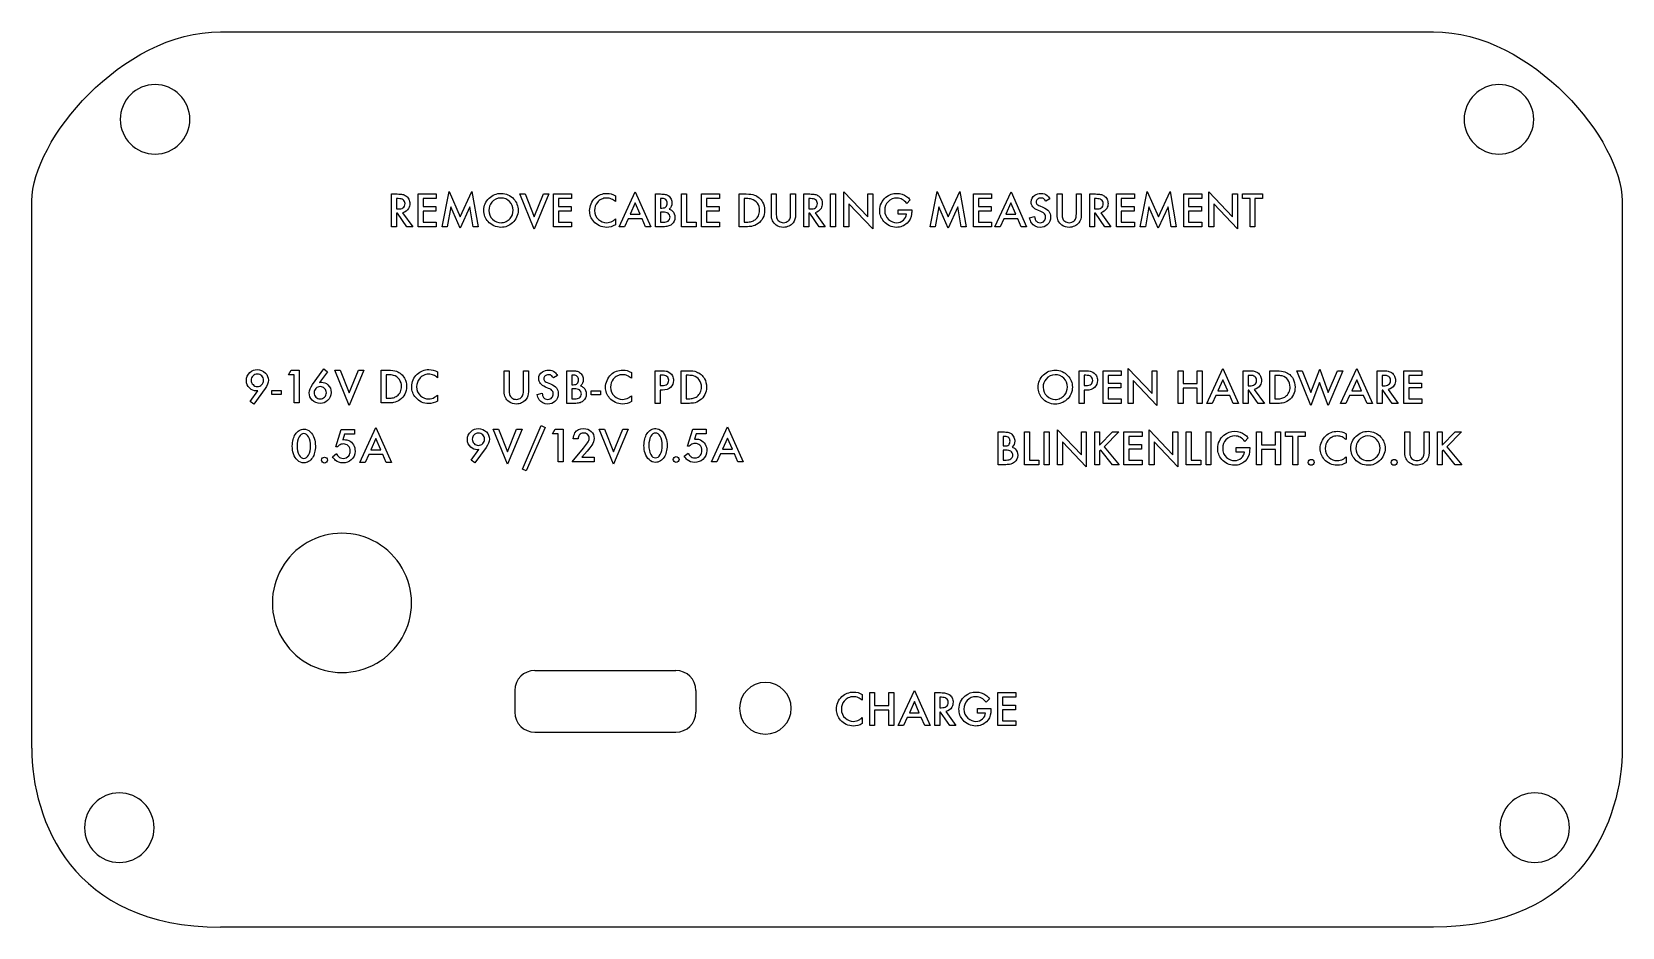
# Model space of a CAD drawing. Extents: x 0 to 303, y 1 to 171.
import ezdxf

# ---------------------------------------------------------------- set-up
doc = ezdxf.new("R2010")
doc.units = 0
doc.layers.add('MODELSKETCH_VISIBLE', color=7, linetype='CONTINUOUS')
doc.layers.add('SECTION_JOG_LINES', color=7, linetype='CONTINUOUS')

msp = doc.modelspace()

# ---------------------------------------------------------------- linework, layer by layer
at = {"layer": 'MODELSKETCH_VISIBLE', "color": 7}
for points in [[(36.405, 170.57906), (266.957, 170.57906)], [(0.5, 34.52006), (0.5, 138.45306)], [(302.862, 138.45306), (302.862, 34.52006)], [(96.1219, 49.26006), (122.9566, 49.26006)], [(92.3424, 45.48006), (92.3424, 41.32006)], [(126.7361, 45.48006), (126.7361, 41.32006)], [(96.1219, 37.54006), (122.9566, 37.54006)], [(266.957, 0.50006), (36.405, 0.50006)]]:
    msp.add_lwpolyline(points, dxfattribs=at)
for points in [[(30.54714, 153.94919)], [(286.0432, 153.94919)], [(72.688874, 62.10666)], [(144.87785, 42.07516)], [(23.74399, 19.39806)], [(292.84635, 19.39806)]]:
    msp.add_lwpolyline(points, close=True, dxfattribs=at)
for points in [[(0.4999, 138.45313), (0.4999, 149.79171), (17.50777, 170.57911), (36.40541, 170.57911)], [(266.95659, 170.57911), (285.85423, 170.57911), (302.8621, 149.79171), (302.8621, 138.45313)], [(23.93297, 160.556559), (20.28272, 160.556559), (17.322555, 157.599438), (17.3188, 153.94919)], [(30.54714, 153.94919), (30.543385, 157.599438), (27.58322, 160.556559), (23.93297, 160.556559)], [(279.42903, 160.556559), (275.77878, 160.556559), (272.818615, 157.599438), (272.81486, 153.94919)], [(286.0432, 153.94919), (286.039445, 157.599438), (283.07928, 160.556559), (279.42903, 160.556559)], [(17.3188, 153.94919), (17.322555, 150.298942), (20.28272, 147.341821), (23.93297, 147.341821)], [(23.93297, 147.341821), (27.58322, 147.341821), (30.543385, 150.298942), (30.54714, 153.94919)], [(272.81486, 153.94919), (272.818615, 150.298942), (275.77878, 147.341821), (279.42903, 147.341821)], [(279.42903, 147.341821), (283.07928, 147.341821), (286.039445, 150.298942), (286.0432, 153.94919)], [(66.074701, 73.562745), (61.981836, 75.925761), (56.939218, 75.925761), (52.846354, 73.562745)], [(52.846354, 73.562745), (48.753489, 71.199728), (46.23218, 66.832693), (46.23218, 62.10666)], [(72.688874, 62.10666), (72.688874, 66.832693), (70.167565, 71.199728), (66.074701, 73.562745)], [(46.23218, 62.10666), (46.23218, 57.380627), (48.753489, 53.013592), (52.846354, 50.650575)], [(66.074701, 50.650575), (70.167565, 53.013592), (72.688874, 57.380627), (72.688874, 62.10666)], [(52.846354, 50.650575), (56.939218, 48.287559), (61.981836, 48.287559), (66.074701, 50.650575)], [(96.121945, 49.25626), (94.03458, 49.25626), (92.342432, 47.564125), (92.342417, 45.47676)], [(126.736118, 45.47676), (126.736103, 47.564124), (125.043955, 49.256259), (122.956591, 49.25626)], [(139.964465, 46.986329), (137.251742, 46.986329), (135.052303, 44.787882), (135.051079, 42.07516)], [(144.87785, 42.07516), (144.876626, 44.787882), (142.677187, 46.986329), (139.964465, 46.986329)], [(92.342417, 41.31926), (92.342432, 39.231895), (94.03458, 37.53976), (96.121945, 37.53976)], [(122.956591, 37.53976), (125.043955, 37.539761), (126.736103, 39.231896), (126.736118, 41.31926)], [(135.051079, 42.07516), (135.052303, 39.362438), (137.251742, 37.163991), (139.964465, 37.163991)], [(139.964465, 37.163991), (142.677187, 37.163991), (144.876626, 39.362438), (144.87785, 42.07516)], [(0.4999, 34.51616), (0.4999, 20.90986), (8.05895, 0.50036), (36.40541, 0.50036)], [(302.8621, 34.51616), (302.8621, 20.90986), (295.30305, 0.50036), (266.95659, 0.50036)], [(17.12982, 26.005933), (13.479373, 26.005933), (10.519127, 23.048505), (10.51565, 19.39806)], [(23.74399, 19.39806), (23.740513, 23.048505), (20.780267, 26.005933), (17.12982, 26.005933)], [(286.23218, 26.005933), (282.581733, 26.005933), (279.621487, 23.048505), (279.61801, 19.39806)], [(292.84635, 19.39806), (292.842873, 23.048505), (289.882627, 26.005933), (286.23218, 26.005933)], [(10.51565, 19.39806), (10.519127, 15.747615), (13.479373, 12.790187), (17.12982, 12.790187)], [(17.12982, 12.790187), (20.780267, 12.790187), (23.740513, 15.747615), (23.74399, 19.39806)], [(279.61801, 19.39806), (279.621487, 15.747615), (282.581733, 12.790187), (286.23218, 12.790187)], [(286.23218, 12.790187), (289.882627, 12.790187), (292.842873, 15.747615), (292.84635, 19.39806)]]:
    msp.add_open_spline(points, degree=3, dxfattribs=at)
at = {"layer": 'SECTION_JOG_LINES', "color": 7}
for points in [[(71.000371, 136.20976), (72.928104, 133.55741), (71.779667, 133.55741), (70.002324, 136.10494), (69.833704, 136.10494), (69.833704, 133.55741), (68.894903, 133.55741), (68.894903, 139.77811), (69.993209, 139.77811)], [(111.462729, 139.44088), (111.462729, 138.3289)], [(119.072881, 133.55741), (119.072881, 139.77811), (120.007126, 139.77811)], [(135.00868, 133.55741), (135.00868, 139.77811), (136.316622, 139.77811)], [(141.101522, 135.77681), (141.101522, 139.77811), (142.040324, 139.77811)], [(142.040324, 139.77811), (142.040324, 136.03202)], [(144.765583, 136.03202), (144.765583, 139.77811), (145.704385, 139.77811), (145.704385, 135.77681)], [(149.404645, 136.20976), (151.332378, 133.55741), (150.183941, 133.55741), (148.406598, 136.10494), (148.237978, 136.10494), (148.237978, 133.55741), (147.299177, 133.55741), (147.299177, 139.77811), (148.397483, 139.77811)], [(195.426379, 135.77681), (195.426379, 139.77811), (196.365176, 139.77811)], [(196.365176, 139.77811), (196.365176, 136.03202)], [(199.09044, 136.03202), (199.09044, 139.77811), (200.029242, 139.77811), (200.029242, 135.77681)], [(203.729497, 136.20976), (205.65723, 133.55741), (204.508793, 133.55741), (202.73145, 136.10494), (202.56283, 136.10494), (202.56283, 133.55741), (201.624029, 133.55741), (201.624029, 139.77811), (202.722335, 139.77811)], [(70.166386, 138.894), (69.833704, 138.894), (69.833704, 136.92525)], [(69.833704, 136.92525), (70.134485, 136.92525)], [(120.339808, 138.91679), (120.011683, 138.91679), (120.011683, 137.10754)], [(120.011683, 137.10754), (120.303349, 137.10754)], [(120.485641, 136.31913), (120.011683, 136.31913), (120.011683, 134.44153)], [(136.371309, 138.894), (135.947481, 138.894), (135.947481, 134.44153)], [(148.570661, 138.894), (148.237978, 138.894), (148.237978, 136.92525)], [(148.237978, 136.92525), (148.538759, 136.92525)], [(165.217655, 136.79765), (167.787967, 136.79765)], [(166.771692, 135.91353), (165.217656, 135.91353), (165.217655, 136.79765)], [(167.514531, 138.63423), (166.844609, 137.99166)], [(192.364133, 136.41939), (191.76257, 136.6746)], [(192.118039, 137.50858), (192.73783, 137.25793)], [(194.036658, 138.85298), (193.275591, 138.40181)], [(202.895512, 138.894), (202.56283, 138.894), (202.56283, 136.92525)], [(202.56283, 136.92525), (202.863611, 136.92525)], [(111.462729, 135.02942), (111.462729, 133.89921)], [(120.494756, 133.55741), (119.072881, 133.55741)], [(120.011683, 134.44153), (120.595016, 134.44153)], [(136.298393, 133.55737), (135.00868, 133.55741)], [(135.947481, 134.44153), (136.371309, 134.44153)], [(190.208534, 135.27551), (191.156451, 135.48515)], [(53.848351, 103.57466), (56.022178, 106.53226)], [(56.022178, 106.53226), (56.710329, 106.01276), (55.224653, 103.98926)], [(66.936107, 100.08826), (66.936107, 106.30896), (68.244049, 106.30896)], [(77.627249, 105.97166), (77.627249, 104.85976)], [(90.309767, 102.21166), (90.309767, 106.21296), (91.248564, 106.21296)], [(91.248564, 106.21296), (91.248564, 102.46686)], [(93.973829, 102.46686), (93.973829, 106.21296), (94.91263, 106.21296), (94.91263, 102.21166)], [(102.215358, 99.99226), (102.215358, 106.21296), (103.149603, 106.21296)], [(114.490094, 105.87576), (114.490094, 104.76376)], [(119.942566, 102.51706), (119.942566, 99.99226), (119.003764, 99.99226), (119.003764, 106.21296), (120.065613, 106.21296)], [(123.960794, 99.99226), (123.960794, 106.21296), (125.268736, 106.21296)], [(200.550628, 102.50566), (200.550628, 99.98096), (199.611827, 99.98096), (199.611827, 106.20166), (200.673675, 106.20166)], [(232.905827, 102.63326), (234.833561, 99.98096), (233.685124, 99.98096), (231.907781, 102.52846), (231.739161, 102.52846), (231.739161, 99.98096), (230.800359, 99.98096), (230.800359, 106.20166), (231.898666, 106.20166)], [(235.867803, 99.98096), (235.867803, 106.20166), (237.175745, 106.20166)], [(258.37092, 102.63326), (260.29865, 99.98096), (259.15022, 99.98096), (257.37287, 102.52846), (257.20425, 102.52846), (257.20425, 99.98096), (256.26545, 99.98096), (256.26545, 106.20166), (257.36376, 106.20166)], [(44.86671, 102.82256), (42.69289, 99.86946)], [(68.298737, 105.42486), (67.874909, 105.42486), (67.874909, 100.97236)], [(98.753119, 102.85426), (98.151557, 103.10946)], [(98.507025, 103.94346), (99.126817, 103.69276)], [(100.425645, 105.28786), (99.664577, 104.83666)], [(103.482285, 105.35166), (103.15416, 105.35166), (103.15416, 103.54246)], [(103.15416, 103.54246), (103.445826, 103.54246)], [(120.252462, 105.34706), (119.942566, 105.34706), (119.942566, 103.38746)], [(119.942566, 103.38746), (120.293478, 103.38746)], [(125.323424, 105.32886), (124.899596, 105.32886), (124.899596, 100.87636)], [(200.860524, 105.33576), (200.550628, 105.33576), (200.550628, 103.37616)], [(200.550628, 103.37616), (200.90154, 103.37616)], [(232.071843, 105.31756), (231.739161, 105.31756), (231.739161, 103.34876)], [(231.739161, 103.34876), (232.039942, 103.34876)], [(237.230433, 105.31756), (236.806605, 105.31756), (236.806605, 100.86506)], [(257.53693, 105.31756), (257.20425, 105.31756), (257.20425, 103.34876)], [(257.20425, 103.34876), (257.50503, 103.34876)], [(42.69289, 99.86946), (42.00474, 100.38446), (43.49041, 102.41246)], [(68.22582, 100.08856), (66.936107, 100.08826)], [(67.874909, 100.97236), (68.298737, 100.97236)], [(77.627249, 101.56026), (77.627249, 100.43006)], [(96.597521, 101.71036), (97.545437, 101.92006)], [(103.637233, 99.99176), (102.215358, 99.99226)], [(103.628118, 102.75396), (103.15416, 102.75396), (103.15416, 100.87636)], [(103.15416, 100.87636), (103.737493, 100.87636)], [(114.490094, 101.46426), (114.490094, 100.33406)], [(120.380066, 102.51706), (119.942566, 102.51706)], [(125.250507, 99.99266), (123.960794, 99.99226)], [(124.899596, 100.87636), (125.323424, 100.87636)], [(200.988128, 102.50566), (200.550628, 102.50566)], [(237.157516, 99.98126), (235.867803, 99.98096)], [(236.806605, 100.86506), (237.230433, 100.86506)], [(58.635529, 91.74086), (58.321076, 91.74086), (59.300893, 95.00836), (61.871205, 95.00836), (61.871205, 94.12856)], [(61.871205, 94.12856), (59.957143, 94.12856), (59.647247, 93.09856)], [(125.497839, 91.85286), (125.183386, 91.85286), (126.163204, 95.12046), (128.733515, 95.12046), (128.733515, 94.24046)], [(128.733515, 94.24046), (126.819454, 94.24046), (126.509558, 93.21056)], [(184.238723, 88.35486), (184.238723, 94.57556), (185.172968, 94.57556)], [(250.361618, 94.23836), (250.361618, 93.12636)], [(261.53069, 90.57426), (261.53069, 94.57556), (262.46956, 94.57556)], [(262.46956, 94.57556), (262.46956, 90.82946)], [(265.19475, 90.82946), (265.19475, 94.57556), (266.13356, 94.57556), (266.13356, 90.57426)], [(84.716995, 88.68056), (84.028844, 89.19556), (85.514521, 91.22356)], [(86.890822, 91.63356), (84.716995, 88.68056)], [(105.100711, 89.78346), (107.415814, 89.78346), (107.415814, 88.89936), (103.236779, 88.89936), (105.396935, 91.51526)], [(104.344201, 93.26066), (103.414513, 93.26066)], [(106.066856, 90.92736), (105.100711, 89.78346)], [(185.50565, 93.71426), (185.177525, 93.71426), (185.177525, 91.90506)], [(185.177525, 91.90506), (185.469191, 91.90506)], [(185.651483, 91.11666), (185.177525, 91.11666), (185.177525, 89.23906)], [(229.47204, 91.59516), (232.042352, 91.59516)], [(231.026077, 90.71106), (229.47204, 90.71106), (229.47204, 91.59516)], [(231.768916, 93.43176), (231.098994, 92.78916)], [(57.687612, 89.84956), (58.398549, 90.45106)], [(124.549923, 89.96156), (125.26086, 90.56316)], [(185.660598, 88.35436), (184.238723, 88.35486)], [(185.177525, 89.23906), (185.760858, 89.23906)], [(250.361618, 89.82686), (250.361618, 88.69666)], [(158.38174, 44.70926), (158.38174, 43.59736)], [(174.272229, 41.47816), (176.199963, 38.82586), (175.051526, 38.82586), (173.274183, 41.37336), (173.105563, 41.37336), (173.105563, 38.82586), (172.166761, 38.82586), (172.166761, 45.04656), (173.265068, 45.04656)], [(173.438245, 44.16246), (173.105563, 44.16246), (173.105563, 42.19366)], [(182.579909, 43.90266), (181.909988, 43.26006)], [(158.38174, 40.29786), (158.38174, 39.16766)], [(173.105563, 42.19366), (173.406344, 42.19366)], [(180.283034, 42.06606), (182.853346, 42.06606)], [(181.837071, 41.18196), (180.283035, 41.18196), (180.283034, 42.06606)]]:
    msp.add_lwpolyline(points, dxfattribs=at)
for points in [[(77.398546, 138.894), (74.901151, 138.894), (74.901151, 137.40377), (77.321072, 137.40377), (77.321072, 136.51965), (74.901151, 136.51965), (74.901151, 134.44153), (77.398546, 134.44153), (77.398546, 133.55741), (73.962349, 133.55741), (73.962349, 139.77811), (77.398546, 139.77811)], [(78.510264, 133.55741), (79.818206, 140.24752), (81.955575, 135.41223), (84.165861, 140.24752), (85.341642, 133.55741), (84.380053, 133.55741), (83.783048, 137.31262), (81.941903, 133.26575), (80.146331, 137.31718), (79.480967, 133.55741)], [(89.771067, 139.8966)], [(94.29164, 139.77811), (96.014296, 135.46692), (97.759738, 139.77811), (98.785128, 139.77811), (95.996066, 133.08801), (93.26625, 139.77811)], [(103.100621, 138.894), (100.603226, 138.894), (100.603226, 137.40377), (103.023147, 137.40377), (103.023147, 136.51965), (100.603226, 136.51965), (100.603226, 134.44153), (103.100621, 134.44153), (103.100621, 133.55741), (99.664424, 133.55741), (99.664424, 139.77811), (103.100621, 139.77811)], [(111.462729, 139.44088)], [(116.511944, 135.07043), (113.850486, 135.07043), (113.157778, 133.55741), (112.14606, 133.55741), (115.226788, 140.1746), (118.193584, 133.55741), (117.168194, 133.55741)], [(124.987982, 139.77811), (124.987982, 134.44153), (126.820013, 134.44153), (126.820013, 133.55741), (124.04918, 133.55741), (124.04918, 139.77811)], [(131.244883, 138.894), (128.747488, 138.894), (128.747488, 137.40377), (131.167409, 137.40377), (131.167409, 136.51965), (128.747488, 136.51965), (128.747488, 134.44153), (131.244883, 134.44153), (131.244883, 133.55741), (127.808687, 133.55741), (127.808687, 139.77811), (131.244883, 139.77811)], [(153.305422, 139.77811), (153.305422, 133.55741), (152.36662, 133.55741), (152.36662, 139.77811)], [(154.900213, 133.55741), (154.900213, 140.20194), (159.434716, 135.4578), (159.434716, 139.77811), (160.373518, 139.77811), (160.373518, 133.1746), (155.839014, 137.91418), (155.839014, 133.55741)], [(171.28745, 133.55741), (172.595392, 140.24752), (174.732762, 135.41223), (176.943047, 140.24752), (178.118828, 133.55741), (177.15724, 133.55741), (176.560235, 137.31262), (174.71909, 133.26575), (172.923517, 137.31718), (172.258153, 133.55741)], [(182.976638, 138.894), (180.479243, 138.894), (180.479243, 137.40377), (182.899164, 137.40377), (182.899164, 136.51965), (180.479243, 136.51965), (180.479243, 134.44153), (182.976638, 134.44153), (182.976638, 133.55741), (179.540441, 133.55741), (179.540441, 139.77811), (182.976638, 139.77811)], [(187.957493, 135.07043), (185.296035, 135.07043), (184.603327, 133.55741), (183.591609, 133.55741), (186.672337, 140.1746), (189.639133, 133.55741), (188.613743, 133.55741)], [(210.127669, 138.894), (207.630274, 138.894), (207.630274, 137.40377), (210.050195, 137.40377), (210.050195, 136.51965), (207.630274, 136.51965), (207.630274, 134.44153), (210.127669, 134.44153), (210.127669, 133.55741), (206.691472, 133.55741), (206.691472, 139.77811), (210.127669, 139.77811)], [(211.239385, 133.55741), (212.547327, 140.24752), (214.684696, 135.41223), (216.894982, 140.24752), (218.070763, 133.55741), (217.109175, 133.55741), (216.51217, 137.31262), (214.671024, 133.26575), (212.875452, 137.31718), (212.210088, 133.55741)], [(222.928572, 138.894), (220.431177, 138.894), (220.431177, 137.40377), (222.851098, 137.40377), (222.851098, 136.51965), (220.431177, 136.51965), (220.431177, 134.44153), (222.928572, 134.44153), (222.928572, 133.55741), (219.492376, 133.55741), (219.492376, 139.77811), (222.928572, 139.77811)], [(224.259038, 133.55741), (224.259038, 140.20194), (228.793542, 135.4578), (228.793542, 139.77811), (229.732344, 139.77811), (229.732344, 133.1746), (225.19784, 137.91418), (225.19784, 133.55741)], [(233.040679, 138.894), (233.040679, 133.55741), (232.101878, 133.55741), (232.101878, 138.894), (230.670888, 138.894), (230.670888, 139.77811), (234.467111, 139.77811), (234.467111, 138.894)], [(71.000371, 136.20979)], [(89.670807, 139.01249)], [(116.133689, 135.95455), (115.208559, 138.06913), (114.242413, 135.95455)], [(149.404645, 136.20979)], [(187.579238, 135.95455), (186.654108, 138.06913), (185.687962, 135.95455)], [(194.036658, 138.85298)], [(203.729497, 136.20979)], [(50.36684, 105.42936), (49.29132, 105.42936), (49.8063, 106.30896), (51.30564, 106.30896), (51.30564, 100.08826), (50.36684, 100.08826)], [(59.12999, 106.30896), (60.852646, 101.99776), (62.598088, 106.30896), (63.623478, 106.30896), (60.834417, 99.61886), (58.1046, 106.30896)], [(77.627249, 105.97166)], [(114.490094, 105.87576)], [(195.145943, 106.32016)], [(207.605054, 105.31756), (205.107659, 105.31756), (205.107659, 103.82726), (207.52758, 103.82726), (207.52758, 102.94316), (205.107659, 102.94316), (205.107659, 100.86506), (207.605054, 100.86506), (207.605054, 99.98096), (204.168857, 99.98096), (204.168857, 106.20166), (207.605054, 106.20166)], [(208.935521, 99.98096), (208.935521, 106.62546), (213.470025, 101.88136), (213.470025, 106.20166), (214.408827, 106.20166), (214.408827, 99.59816), (209.874323, 104.33766), (209.874323, 99.98096)], [(219.375754, 103.76806), (222.059998, 103.76806), (222.059998, 106.20166), (222.998799, 106.20166), (222.998799, 99.98096), (222.059998, 99.98096), (222.059998, 102.88396), (219.375754, 102.88396), (219.375754, 99.98096), (218.436952, 99.98096), (218.436952, 106.20166), (219.375754, 106.20166)], [(228.239422, 101.49396), (225.577964, 101.49396), (224.885256, 99.98096), (223.873538, 99.98096), (226.954266, 106.59816), (229.921062, 99.98096), (228.895672, 99.98096)], [(242.047227, 106.20166), (243.669622, 102.04536), (245.364934, 106.50246), (246.982772, 102.04086), (248.705428, 106.20166), (249.721704, 106.20166), (246.941757, 99.57986), (245.342148, 103.99136), (243.67418, 99.57986), (241.030951, 106.20166)], [(253.70452, 101.49396), (251.04306, 101.49396), (250.350352, 99.98096), (249.338633, 99.98096), (252.41936, 106.59816), (255.38616, 99.98096), (254.36077, 99.98096)], [(264.7691, 105.31756), (262.2717, 105.31756), (262.2717, 103.82726), (264.69163, 103.82726), (264.69163, 102.94316), (262.2717, 102.94316), (262.2717, 100.86506), (264.7691, 100.86506), (264.7691, 99.98096), (261.3329, 99.98096), (261.3329, 106.20166), (264.7691, 106.20166)], [(43.36736, 105.56156)], [(55.315798, 103.18716)], [(100.425645, 105.28786)], [(195.045683, 105.43606)], [(227.861167, 102.37806), (226.936037, 104.49266), (225.969891, 102.37806)], [(253.32626, 102.37806), (252.40113, 104.49266), (251.434987, 102.37806)], [(46.12882, 102.47626), (47.92895, 102.47626), (47.92895, 101.68786), (46.12882, 101.68786)], [(106.844261, 102.38026), (108.644391, 102.38026), (108.644391, 101.59186), (106.844261, 101.59186)], [(232.905827, 102.63336)], [(258.37092, 102.63336)], [(52.201159, 94.26066)], [(52.246729, 95.11296)], [(67.216645, 90.30046), (64.555188, 90.30046), (63.86248, 88.78736), (62.850761, 88.78736), (65.931489, 95.40456), (68.898285, 88.78736), (67.872895, 88.78736)], [(85.391474, 94.37266)], [(89.210222, 95.12006), (90.932878, 90.80886), (92.67832, 95.12006), (93.70371, 95.12006), (90.914649, 88.42996), (88.184832, 95.12006)], [(97.331053, 95.77626), (98.078449, 95.44356), (94.514648, 87.19486), (93.77181, 87.52756)], [(100.552797, 94.24046), (99.477276, 94.24046), (99.99225, 95.12006), (101.491599, 95.12006), (101.491599, 88.89936), (100.552797, 88.89936)], [(109.379748, 95.12006), (111.102404, 90.80886), (112.847846, 95.12006), (113.873236, 95.12006), (111.084174, 88.42996), (108.354358, 95.12006)], [(119.063471, 94.37266)], [(119.109041, 95.22486)], [(134.078957, 90.41236), (131.417499, 90.41236), (130.724791, 88.89936), (129.713073, 88.89936), (132.793801, 95.51656), (135.760597, 88.89936), (134.735206, 88.89936)], [(190.153825, 94.57556), (190.153825, 89.23906), (191.985856, 89.23906), (191.985856, 88.35486), (189.215023, 88.35486), (189.215023, 94.57556)], [(193.913329, 94.57556), (193.913329, 88.35486), (192.974528, 88.35486), (192.974528, 94.57556)], [(195.508121, 88.35486), (195.508121, 94.99946), (200.042625, 90.25526), (200.042625, 94.57556), (200.981426, 94.57556), (200.981426, 87.97206), (196.446923, 92.71166), (196.446923, 88.35486)], [(203.515019, 92.09186), (205.93494, 94.57556), (207.188195, 94.57556), (204.380904, 91.75916), (207.206424, 88.35486), (205.948612, 88.35486), (203.710982, 91.12116), (203.515019, 90.92976), (203.515019, 88.35486), (202.576217, 88.35486), (202.576217, 94.57556), (203.515019, 94.57556)], [(211.581162, 93.69146), (209.083767, 93.69146), (209.083767, 92.20126), (211.503688, 92.20126), (211.503688, 91.31716), (209.083767, 91.31716), (209.083767, 89.23906), (211.581162, 89.23906), (211.581162, 88.35486), (208.144965, 88.35486), (208.144965, 94.57556), (211.581162, 94.57556)], [(212.91163, 88.35486), (212.91163, 94.99946), (217.446134, 90.25526), (217.446134, 94.57556), (218.384935, 94.57556), (218.384935, 87.97206), (213.850432, 92.71166), (213.850432, 88.35486)], [(220.91853, 94.57556), (220.91853, 89.23906), (222.75056, 89.23906), (222.75056, 88.35486), (219.979728, 88.35486), (219.979728, 94.57556)], [(224.678032, 94.57556), (224.678032, 88.35486), (223.73923, 88.35486), (223.73923, 94.57556)], [(234.266053, 92.14196), (236.950296, 92.14196), (236.950296, 94.57556), (237.889098, 94.57556), (237.889098, 88.35486), (236.950296, 88.35486), (236.950296, 91.25786), (234.266053, 91.25786), (234.266053, 88.35486), (233.327251, 88.35486), (233.327251, 94.57556), (234.266053, 94.57556)], [(241.192872, 93.69146), (241.192872, 88.35486), (240.254071, 88.35486), (240.254071, 93.69146), (238.823082, 93.69146), (238.823082, 94.57556), (242.619304, 94.57556), (242.619304, 93.69146)], [(250.361618, 94.23836)], [(254.50393, 93.80996)], [(254.60419, 94.69406)], [(268.66721, 92.09186), (271.08713, 94.57556), (272.34039, 94.57556), (269.5331, 91.75916), (272.35861, 88.35486), (271.1008, 88.35486), (268.86317, 91.12116), (268.66721, 90.92976), (268.66721, 88.35486), (267.72841, 88.35486), (267.72841, 94.57556), (268.66721, 94.57556)], [(66.83839, 91.18456), (65.91326, 93.29916), (64.947115, 91.18456)], [(133.700702, 91.29646), (132.775572, 93.41106), (131.809426, 91.29646)], [(56.152066, 89.78996)], [(123.014379, 89.90196)], [(243.740134, 89.35746)], [(259.50758, 89.35746)], [(169.605824, 40.33886), (166.944367, 40.33886), (166.251658, 38.82586), (165.23994, 38.82586), (168.320668, 45.44306), (171.287464, 38.82586), (170.262074, 38.82586)], [(158.38174, 44.70926)], [(160.742155, 42.61296), (163.426399, 42.61296), (163.426399, 45.04656), (164.365201, 45.04656), (164.365201, 38.82586), (163.426399, 38.82586), (163.426399, 41.72886), (160.742155, 41.72886), (160.742155, 38.82586), (159.803354, 38.82586), (159.803354, 45.04656), (160.742155, 45.04656)], [(169.227569, 41.22296), (168.302439, 43.33756), (167.336294, 41.22296)], [(187.574439, 44.16246), (185.077044, 44.16246), (185.077044, 42.67216), (187.496965, 42.67216), (187.496965, 41.78806), (185.077044, 41.78806), (185.077044, 39.70996), (187.574439, 39.70996), (187.574439, 38.82586), (184.138243, 38.82586), (184.138243, 45.04656), (187.574439, 45.04656)], [(174.272229, 41.47816)]]:
    msp.add_lwpolyline(points, close=True, dxfattribs=at)
for points in [[(69.993209, 139.77811), (70.394251, 139.77811), (70.719338, 139.750777), (70.96847, 139.69611)], [(70.96847, 139.69611), (71.217601, 139.641443), (71.439389, 139.54878), (71.633834, 139.41812)], [(71.633834, 139.41812), (71.864737, 139.263173), (72.048547, 139.04898), (72.185266, 138.77554)], [(87.446849, 138.97603), (88.08487, 139.589743), (88.859609, 139.8966), (89.771067, 139.8966)], [(89.771067, 139.8966), (90.20249, 139.8966), (90.621761, 139.803937), (91.028879, 139.61861)], [(91.028879, 139.61861), (91.435997, 139.436317), (91.792985, 139.17655), (92.099842, 138.83931)], [(107.59359, 139.0216), (108.210343, 139.604933), (108.959257, 139.8966), (109.840334, 139.8966)], [(109.840334, 139.8966), (110.399361, 139.8966), (110.94016, 139.744693), (111.462729, 139.44088)], [(120.007126, 139.77811), (120.377785, 139.77811), (120.677047, 139.75381), (120.904912, 139.70521)], [(120.904912, 139.70521), (121.135815, 139.65661), (121.334816, 139.574577), (121.501917, 139.45911)], [(121.501917, 139.45911), (121.726743, 139.307203), (121.904477, 139.088453), (122.03512, 138.80286)], [(136.316622, 139.77811), (136.981986, 139.77811), (137.506074, 139.706713), (137.888887, 139.56392)], [(137.888887, 139.56392), (138.569442, 139.311753), (139.084416, 138.871217), (139.433808, 138.24231)], [(148.397483, 139.77811), (148.798525, 139.77811), (149.123612, 139.750777), (149.372744, 139.69611)], [(149.372744, 139.69611), (149.621875, 139.641443), (149.843664, 139.54878), (150.038108, 139.41812)], [(150.038108, 139.41812), (150.269011, 139.263173), (150.452821, 139.04898), (150.58954, 138.77554)], [(162.018439, 138.05546), (162.225036, 138.49296), (162.518221, 138.865137), (162.897996, 139.17199)], [(162.897996, 139.17199), (163.49652, 139.655063), (164.184671, 139.8966), (164.962448, 139.8966)], [(164.962448, 139.8966), (165.658195, 139.8966), (166.279505, 139.69608), (166.82638, 139.29504)], [(166.82638, 139.29504), (167.029939, 139.146167), (167.259322, 138.925897), (167.514531, 138.63423)], [(190.486529, 138.25142), (190.486529, 138.807413), (190.723508, 139.241877), (191.197466, 139.55481)], [(191.197466, 139.55481), (191.54382, 139.78267), (191.929671, 139.8966), (192.355018, 139.8966)], [(192.355018, 139.8966), (192.825938, 139.8966), (193.22698, 139.753807), (193.558143, 139.46822)], [(193.558143, 139.46822), (193.722205, 139.325427), (193.88171, 139.120347), (194.036658, 138.85298)], [(202.722335, 139.77811), (203.123377, 139.77811), (203.448464, 139.750777), (203.697596, 139.69611)], [(203.697596, 139.69611), (203.946727, 139.641443), (204.168515, 139.54878), (204.36296, 139.41812)], [(204.36296, 139.41812), (204.593863, 139.263173), (204.777673, 139.04898), (204.914392, 138.77554)], [(70.134485, 136.92525), (70.54768, 136.92525), (70.859095, 136.999687), (71.06873, 137.14856)], [(71.096074, 138.67981), (70.889477, 138.822603), (70.579581, 138.894), (70.166386, 138.894)], [(72.139693, 137.03921), (71.8936, 136.595637), (71.513826, 136.319163), (71.000371, 136.20979)], [(71.06873, 137.14856), (71.330015, 137.330853), (71.460657, 137.595177), (71.460657, 137.94153)], [(71.460657, 137.94153), (71.460657, 138.263577), (71.339129, 138.50967), (71.096074, 138.67981)], [(72.376672, 137.95067), (72.376672, 137.625583), (72.297679, 137.321763), (72.139693, 137.03921)], [(72.185266, 138.77554), (72.31287, 138.517293), (72.376672, 138.242337), (72.376672, 137.95067)], [(86.45336, 136.66549), (86.45336, 137.57087), (86.784523, 138.34105), (87.446849, 138.97603)], [(87.237214, 134.54179), (86.714645, 135.122083), (86.45336, 135.829983), (86.45336, 136.66549)], [(87.943594, 138.19218), (87.582049, 137.75164), (87.401276, 137.235147), (87.401276, 136.6427)], [(87.401276, 136.6427), (87.401276, 135.980373), (87.632179, 135.427423), (88.093984, 134.98385)], [(89.670807, 139.01249), (88.968984, 139.01249), (88.393247, 138.739053), (87.943594, 138.19218)], [(91.347889, 138.33801), (90.913428, 138.787663), (90.3544, 139.01249), (89.670807, 139.01249)], [(92.008696, 136.68371), (92.008696, 137.32477), (91.788427, 137.876203), (91.347889, 138.33801)], [(91.457264, 135.13424), (91.824885, 135.559587), (92.008696, 136.076077), (92.008696, 136.68371)], [(92.099842, 138.83931), (92.671023, 138.216483), (92.956613, 137.490357), (92.956613, 136.66093)], [(92.956613, 136.66093), (92.956613, 136.208237), (92.863948, 135.773773), (92.678618, 135.35754)], [(106.554527, 136.63814), (106.554527, 137.084753), (106.645673, 137.516177), (106.827965, 137.93241)], [(107.329267, 134.55546), (106.812774, 135.16006), (106.554527, 135.854287), (106.554527, 136.63814)], [(106.827965, 137.93241), (107.010256, 138.348643), (107.265465, 138.711707), (107.59359, 139.0216)], [(108.021975, 138.16028), (107.675621, 137.72278), (107.502444, 137.21844), (107.502444, 136.64726)], [(107.502444, 136.64726), (107.502444, 135.93328), (107.754614, 135.352983), (108.258954, 134.90637)], [(108.801271, 138.78918), (108.494414, 138.640313), (108.234648, 138.43068), (108.021975, 138.16028)], [(109.781089, 139.01249), (109.434735, 139.01249), (109.108129, 138.938053), (108.801271, 138.78918)], [(110.719891, 138.81653), (110.409995, 138.94717), (110.097061, 139.01249), (109.781089, 139.01249)], [(111.462729, 138.3289), (111.186253, 138.56284), (110.93864, 138.725383), (110.719891, 138.81653)], [(120.303349, 137.10754), (120.65578, 137.10754), (120.906431, 137.180457), (121.055302, 137.32629)], [(121.05986, 138.69804), (120.910988, 138.843873), (120.670971, 138.91679), (120.339808, 138.91679)], [(121.460901, 136.11405), (121.26038, 136.25077), (120.935294, 136.31913), (120.485641, 136.31913)], [(121.055302, 137.32629), (121.231517, 137.50251), (121.319625, 137.734933), (121.319625, 138.02356)], [(121.319625, 138.02356), (121.319625, 138.306113), (121.233037, 138.53094), (121.05986, 138.69804)], [(121.738896, 135.79049), (121.669017, 135.927203), (121.576352, 136.035057), (121.460901, 136.11405)], [(122.208297, 138.0418), (122.208297, 137.592147), (122.038158, 137.21389), (121.69788, 136.90703)], [(121.69788, 136.90703), (121.922707, 136.828037), (122.112594, 136.715623), (122.267541, 136.56979)], [(122.03512, 138.80286), (122.150571, 138.556767), (122.208297, 138.30308), (122.208297, 138.0418)], [(122.267541, 136.56979), (122.601742, 136.247743), (122.768843, 135.837587), (122.768843, 135.33932)], [(137.332898, 138.78918), (137.077689, 138.85906), (136.75716, 138.894), (136.371309, 138.894)], [(138.453991, 138.019), (138.177516, 138.407887), (137.803818, 138.664613), (137.332898, 138.78918)], [(138.868704, 136.66549), (138.868704, 137.175903), (138.730466, 137.627073), (138.453991, 138.019)], [(139.816621, 136.67004), (139.816621, 135.59148), (139.401908, 134.75294), (138.572481, 134.15442)], [(138.645397, 135.65377), (138.794268, 135.963663), (138.868704, 136.300903), (138.868704, 136.66549)], [(139.433808, 138.24231), (139.689017, 137.780503), (139.816621, 137.256413), (139.816621, 136.67004)], [(148.538759, 136.92525), (148.951954, 136.92525), (149.263369, 136.999687), (149.473004, 137.14856)], [(149.500348, 138.67981), (149.29375, 138.822603), (148.983855, 138.894), (148.570661, 138.894)], [(150.543967, 137.03921), (150.297873, 136.595637), (149.918099, 136.319163), (149.404645, 136.20979)], [(149.473004, 137.14856), (149.734289, 137.330853), (149.864931, 137.595177), (149.864931, 137.94153)], [(149.864931, 137.94153), (149.864931, 138.263577), (149.743403, 138.50967), (149.500348, 138.67981)], [(150.780946, 137.95067), (150.780946, 137.625583), (150.701953, 137.321763), (150.543967, 137.03921)], [(150.58954, 138.77554), (150.717144, 138.517293), (150.780946, 138.242337), (150.780946, 137.95067)], [(161.708543, 136.65181), (161.708543, 137.150077), (161.811842, 137.61796), (162.018439, 138.05546)], [(162.478725, 134.56002), (161.96527, 135.16158), (161.708543, 135.858843), (161.708543, 136.65181)], [(163.280808, 138.29244), (162.861537, 137.85798), (162.651902, 137.312623), (162.651902, 136.65637)], [(162.651902, 136.65637), (162.651902, 135.960623), (162.899515, 135.390963), (163.39474, 134.94739)], [(164.97612, 139.01249), (164.307717, 139.01249), (163.742613, 138.772473), (163.280808, 138.29244)], [(166.844609, 137.99166), (166.328116, 138.672213), (165.705287, 139.01249), (164.97612, 139.01249)], [(167.787967, 136.79765), (167.787967, 136.448257), (167.777334, 136.1733), (167.756067, 135.97278)], [(191.76257, 136.6746), (190.911876, 137.033107), (190.486529, 137.558713), (190.486529, 138.25142)], [(191.685096, 138.78007), (191.521034, 138.631197), (191.439003, 138.450423), (191.439003, 138.23775)], [(191.439003, 138.23775), (191.439003, 138.03115), (191.537744, 137.859493), (191.735227, 137.72278)], [(192.350461, 139.01249), (192.077024, 139.01249), (191.855235, 138.935017), (191.685096, 138.78007)], [(191.735227, 137.72278), (191.859792, 137.634673), (191.987396, 137.563273), (192.118039, 137.50858)], [(192.979367, 138.79374), (192.821381, 138.939573), (192.611746, 139.01249), (192.350461, 139.01249)], [(192.819862, 136.17786), (192.680105, 136.269), (192.528195, 136.34951), (192.364133, 136.41939)], [(192.73783, 137.25793), (193.257361, 137.045257), (193.628021, 136.793087), (193.849809, 136.50142)], [(193.252804, 135.3621), (193.252804, 135.711493), (193.10849, 135.983413), (192.819862, 136.17786)], [(193.275591, 138.40181), (193.163178, 138.587143), (193.064436, 138.717787), (192.979367, 138.79374)], [(193.849809, 136.50142), (194.080712, 136.1976), (194.196163, 135.840613), (194.196163, 135.43046)], [(202.863611, 136.92525), (203.276806, 136.92525), (203.588221, 136.999687), (203.797856, 137.14856)], [(203.8252, 138.67981), (203.618603, 138.822603), (203.308707, 138.894), (202.895512, 138.894)], [(204.868819, 137.03921), (204.622726, 136.595637), (204.242952, 136.319163), (203.729497, 136.20979)], [(203.797856, 137.14856), (204.059141, 137.330853), (204.189783, 137.595177), (204.189783, 137.94153)], [(204.189783, 137.94153), (204.189783, 138.263577), (204.068255, 138.50967), (203.8252, 138.67981)], [(205.105798, 137.95067), (205.105798, 137.625583), (205.026805, 137.321763), (204.868819, 137.03921)], [(204.914392, 138.77554), (205.041996, 138.517293), (205.105798, 138.242337), (205.105798, 137.95067)], [(88.35375, 133.73059), (87.919288, 133.925037), (87.547109, 134.195437), (87.237214, 134.54179)], [(88.093984, 134.98385), (88.552751, 134.54331), (89.090512, 134.32304), (89.707265, 134.32304)], [(89.69815, 133.43892), (89.236345, 133.43892), (88.788211, 133.536143), (88.35375, 133.73059)], [(91.890207, 134.28202), (91.267377, 133.719953), (90.536691, 133.43892), (89.69815, 133.43892)], [(89.707265, 134.32304), (90.038428, 134.32304), (90.357438, 134.394437), (90.664296, 134.53723)], [(90.664296, 134.53723), (90.974191, 134.680023), (91.238514, 134.879027), (91.457264, 135.13424)], [(92.678618, 135.35754), (92.493288, 134.944347), (92.230484, 134.58584), (91.890207, 134.28202)], [(108.418459, 133.73059), (107.99615, 133.925037), (107.633086, 134.199993), (107.329267, 134.55546)], [(108.258954, 134.90637), (108.696454, 134.517483), (109.203832, 134.32304), (109.781089, 134.32304)], [(109.767417, 133.43892), (109.293459, 133.43892), (108.843806, 133.536143), (108.418459, 133.73059)], [(111.462729, 133.89921), (110.924968, 133.59235), (110.359864, 133.43892), (109.767417, 133.43892)], [(109.781089, 134.32304), (110.173016, 134.32304), (110.548232, 134.42178), (110.906739, 134.61926)], [(110.906739, 134.61926), (111.049534, 134.698253), (111.234864, 134.834973), (111.462729, 135.02942)], [(121.442672, 133.64401), (121.190502, 133.586277), (120.87453, 133.55741), (120.494756, 133.55741)], [(120.595016, 134.44153), (120.977829, 134.44153), (121.264938, 134.50685), (121.456344, 134.63749)], [(122.144495, 134.00404), (121.919668, 133.818707), (121.685727, 133.698697), (121.442672, 133.64401)], [(121.456344, 134.63749), (121.574833, 134.713443), (121.669017, 134.81826), (121.738896, 134.95194)], [(121.843713, 135.37577), (121.843713, 135.51553), (121.808774, 135.65377), (121.738896, 135.79049)], [(121.738896, 134.95194), (121.808774, 135.08866), (121.843713, 135.229937), (121.843713, 135.37577)], [(122.768843, 135.33932), (122.768843, 134.795487), (122.560727, 134.350393), (122.144495, 134.00404)], [(137.337455, 133.62577), (137.057941, 133.58017), (136.711587, 133.55737), (136.298393, 133.55737)], [(136.371309, 134.44153), (136.748045, 134.44153), (137.062498, 134.47495), (137.314668, 134.54179)], [(137.314668, 134.54179), (137.569877, 134.61167), (137.805337, 134.72712), (138.021048, 134.88814)], [(138.572481, 134.15442), (138.174478, 133.868827), (137.762802, 133.69261), (137.337455, 133.62577)], [(138.021048, 134.88814), (138.291447, 135.08866), (138.499564, 135.34387), (138.645397, 135.65377)], [(142.026652, 133.88098), (141.409899, 134.32152), (141.101522, 134.953463), (141.101522, 135.77681)], [(143.402953, 133.43892), (142.898613, 133.43892), (142.439846, 133.586273), (142.026652, 133.88098)], [(142.040324, 136.03202), (142.040324, 135.691747), (142.06311, 135.439577), (142.108683, 135.27551)], [(142.108683, 135.27551), (142.181599, 134.995997), (142.330471, 134.77117), (142.555297, 134.60103)], [(142.555297, 134.60103), (142.801391, 134.415703), (143.083943, 134.32304), (143.402953, 134.32304)], [(143.402953, 134.32304), (143.770574, 134.32304), (144.083508, 134.44153), (144.341755, 134.67851)], [(144.419229, 133.67135), (144.097181, 133.516397), (143.758422, 133.43892), (143.402953, 133.43892)], [(144.341755, 134.67851), (144.545314, 134.863837), (144.672918, 135.100813), (144.724567, 135.38944)], [(145.230427, 134.30937), (145.014715, 134.03593), (144.744316, 133.823257), (144.419229, 133.67135)], [(144.724567, 135.38944), (144.751911, 135.535273), (144.765583, 135.749467), (144.765583, 136.03202)], [(145.704385, 135.77681), (145.704385, 135.196517), (145.546399, 134.70737), (145.230427, 134.30937)], [(163.558803, 133.73059), (163.14257, 133.92807), (162.782544, 134.204547), (162.478725, 134.56002)], [(163.39474, 134.94739), (163.859584, 134.531157), (164.362405, 134.32304), (164.903203, 134.32304)], [(164.871302, 133.43892), (164.415573, 133.43892), (163.978074, 133.536143), (163.558803, 133.73059)], [(166.908411, 134.24101), (166.346345, 133.706283), (165.667309, 133.43892), (164.871302, 133.43892)], [(164.903203, 134.32304), (165.398429, 134.32304), (165.831372, 134.493177), (166.202031, 134.83345)], [(166.202031, 134.83345), (166.53927, 135.14031), (166.729157, 135.500337), (166.771692, 135.91353)], [(167.756067, 135.97278), (167.680112, 135.283107), (167.39756, 134.70585), (166.908411, 134.24101)], [(190.56856, 134.26835), (190.389307, 134.526597), (190.269298, 134.862317), (190.208534, 135.27551)], [(192.195513, 133.43892), (191.49369, 133.43892), (190.951373, 133.715397), (190.56856, 134.26835)], [(191.156451, 135.48515), (191.195944, 135.169177), (191.255189, 134.94131), (191.334185, 134.80155)], [(191.334185, 134.80155), (191.416216, 134.655717), (191.537744, 134.538747), (191.698768, 134.45064)], [(191.698768, 134.45064), (191.862831, 134.365573), (192.040565, 134.32304), (192.231971, 134.32304)], [(193.5627, 133.94478), (193.198117, 133.60754), (192.742388, 133.43892), (192.195513, 133.43892)], [(192.231971, 134.32304), (192.547943, 134.32304), (192.803151, 134.435453), (192.997596, 134.66028)], [(192.997596, 134.66028), (193.167735, 134.85472), (193.252804, 135.08866), (193.252804, 135.3621)], [(194.196163, 135.43046), (194.196163, 134.8289), (193.985009, 134.333673), (193.5627, 133.94478)], [(196.351509, 133.88098), (195.734756, 134.32152), (195.426379, 134.953463), (195.426379, 135.77681)], [(197.72781, 133.43892), (197.22347, 133.43892), (196.764703, 133.586273), (196.351509, 133.88098)], [(196.365176, 136.03202), (196.365176, 135.691747), (196.387963, 135.439577), (196.433536, 135.27551)], [(196.433536, 135.27551), (196.506453, 134.995997), (196.655324, 134.77117), (196.88015, 134.60103)], [(196.88015, 134.60103), (197.126244, 134.415703), (197.408796, 134.32304), (197.727806, 134.32304)], [(197.727806, 134.32304), (198.095427, 134.32304), (198.408361, 134.44153), (198.666608, 134.67851)], [(198.744086, 133.67135), (198.422037, 133.516397), (198.083279, 133.43892), (197.72781, 133.43892)], [(198.666608, 134.67851), (198.870167, 134.863837), (198.997771, 135.100813), (199.04942, 135.38944)], [(199.555284, 134.30937), (199.339572, 134.03593), (199.069173, 133.823257), (198.744086, 133.67135)], [(199.04942, 135.38944), (199.076767, 135.535273), (199.09044, 135.749467), (199.09044, 136.03202)], [(200.029242, 135.77681), (200.029242, 135.196517), (199.871256, 134.70737), (199.555284, 134.30937)], [(41.2938, 104.33556), (41.2938, 104.94316), (41.521663, 105.455093), (41.97739, 105.87136)], [(41.97739, 105.87136), (42.372357, 106.232893), (42.83568, 106.41366), (43.36736, 106.41366)], [(43.36736, 106.41366), (43.965887, 106.41366), (44.476303, 106.19796), (44.89861, 105.76656)], [(68.244049, 106.30896), (68.909414, 106.30896), (69.433502, 106.23756), (69.816314, 106.09476)], [(69.816314, 106.09476), (70.496869, 105.84256), (71.011843, 105.402027), (71.361236, 104.77316)], [(73.75811, 105.55246), (74.374863, 106.135793), (75.123778, 106.42746), (76.004854, 106.42746)], [(76.004854, 106.42746), (76.563881, 106.42746), (77.10468, 106.275527), (77.627249, 105.97166)], [(96.875516, 104.68626), (96.875516, 105.24226), (97.112495, 105.676727), (97.586453, 105.98966)], [(97.586453, 105.98966), (97.932807, 106.217527), (98.318658, 106.33146), (98.744005, 106.33146)], [(98.744005, 106.33146), (99.214925, 106.33146), (99.615966, 106.18866), (99.947129, 105.90306)], [(99.947129, 105.90306), (100.111192, 105.76026), (100.270697, 105.555193), (100.425645, 105.28786)], [(103.149603, 106.21296), (103.520262, 106.21296), (103.819524, 106.188627), (104.047389, 106.13996)], [(104.047389, 106.13996), (104.278292, 106.091293), (104.477293, 106.00926), (104.644394, 105.89386)], [(104.644394, 105.89386), (104.86922, 105.741993), (105.046954, 105.52326), (105.177597, 105.23766)], [(110.620954, 105.45646), (111.237707, 106.039793), (111.986622, 106.33146), (112.867698, 106.33146)], [(112.867698, 106.33146), (113.426726, 106.33146), (113.967525, 106.17956), (114.490094, 105.87576)], [(120.065613, 106.21296), (120.639832, 106.21296), (121.049988, 106.17196), (121.296081, 106.08996)], [(121.296081, 106.08996), (121.745734, 105.941093), (122.076897, 105.653993), (122.289571, 105.22866)], [(125.268736, 106.21296), (125.934101, 106.21296), (126.458189, 106.14156), (126.841001, 105.99876)], [(126.841001, 105.99876), (127.521556, 105.746627), (128.03653, 105.306093), (128.385923, 104.67716)], [(192.821725, 105.39956), (193.459746, 106.013293), (194.234485, 106.32016), (195.145943, 106.32016)], [(195.145943, 106.32016), (195.577366, 106.32016), (195.996637, 106.227493), (196.403755, 106.04216)], [(196.403755, 106.04216), (196.810873, 105.859827), (197.167861, 105.60006), (197.474718, 105.26286)], [(200.673675, 106.20166), (201.247894, 106.20166), (201.65805, 106.160627), (201.904144, 106.07856)], [(201.904144, 106.07856), (202.353797, 105.929693), (202.68496, 105.642593), (202.897633, 105.21726)], [(231.898666, 106.20166), (232.299707, 106.20166), (232.624794, 106.174327), (232.873926, 106.11966)], [(232.873926, 106.11966), (233.123058, 106.064993), (233.344846, 105.97236), (233.53929, 105.84176)], [(233.53929, 105.84176), (233.770193, 105.68676), (233.954004, 105.47256), (234.090723, 105.19916)], [(237.175745, 106.20166), (237.84111, 106.20166), (238.365198, 106.13026), (238.74801, 105.98746)], [(238.74801, 105.98746), (239.428565, 105.73526), (239.943539, 105.294727), (240.292932, 104.66586)], [(257.36376, 106.20166), (257.7648, 106.20166), (258.089887, 106.174327), (258.33902, 106.11966)], [(258.33902, 106.11966), (258.588153, 106.064993), (258.80994, 105.97236), (259.00438, 105.84176)], [(259.00438, 105.84176), (259.235287, 105.68676), (259.419097, 105.47256), (259.55581, 105.19916)], [(41.94093, 102.86356), (41.50951, 103.255493), (41.2938, 103.74616), (41.2938, 104.33556)], [(43.15317, 102.38046), (42.694403, 102.38046), (42.290323, 102.541493), (41.94093, 102.86356)], [(42.55617, 105.21976), (42.325263, 104.985827), (42.20981, 104.70936), (42.20981, 104.39036)], [(42.20981, 104.39036), (42.20981, 104.068293), (42.325263, 103.790293), (42.55617, 103.55636)], [(43.36736, 105.56156), (43.051393, 105.56156), (42.780997, 105.447627), (42.55617, 105.21976)], [(42.55617, 103.55636), (42.780997, 103.328493), (43.05747, 103.21456), (43.38559, 103.21456)], [(44.21958, 105.21976), (43.9826, 105.447627), (43.698527, 105.56156), (43.36736, 105.56156)], [(43.38559, 103.21456), (43.710677, 103.21456), (43.988673, 103.328493), (44.21958, 103.55636)], [(44.56137, 104.38576), (44.56137, 104.716893), (44.44744, 104.994893), (44.21958, 105.21976)], [(44.21958, 103.55636), (44.44744, 103.787227), (44.56137, 104.063693), (44.56137, 104.38576)], [(45.47739, 104.39476), (45.47739, 103.90256), (45.27383, 103.378493), (44.86671, 102.82256)], [(44.89861, 105.76656), (45.284463, 105.36856), (45.47739, 104.911293), (45.47739, 104.39476)], [(53.237674, 102.00696), (53.237674, 102.49916), (53.441233, 103.021727), (53.848351, 103.57466)], [(54.500043, 102.84536), (54.26914, 102.614493), (54.153689, 102.338027), (54.153689, 102.01596)], [(55.315798, 103.18716), (54.999826, 103.18716), (54.727908, 103.073227), (54.500043, 102.84536)], [(55.224653, 103.98926), (55.352257, 104.010593), (55.46467, 104.02126), (55.561892, 104.02126)], [(56.163454, 102.84536), (55.929513, 103.073227), (55.646961, 103.18716), (55.315798, 103.18716)], [(55.561892, 104.02126), (56.020659, 104.02126), (56.424739, 103.86176), (56.774131, 103.54276)], [(56.505251, 102.01596), (56.505251, 102.344093), (56.391319, 102.62056), (56.163454, 102.84536)], [(56.774131, 103.54276), (57.205554, 103.14476), (57.421266, 102.65256), (57.421266, 102.06616)], [(69.260325, 105.31996), (69.005117, 105.389893), (68.684588, 105.42486), (68.298737, 105.42486)], [(70.381418, 104.54986), (70.104943, 104.938727), (69.731245, 105.195427), (69.260325, 105.31996)], [(70.796132, 103.19626), (70.796132, 103.706727), (70.657894, 104.157927), (70.381418, 104.54986)], [(71.744048, 103.20086), (71.744048, 102.122327), (71.329335, 101.283793), (70.499908, 100.68526)], [(70.572825, 102.18456), (70.721696, 102.494493), (70.796132, 102.831727), (70.796132, 103.19626)], [(71.361236, 104.77316), (71.616444, 104.31136), (71.744048, 103.78726), (71.744048, 103.20086)], [(72.719048, 103.16896), (72.719048, 103.61556), (72.810194, 104.046993), (72.992485, 104.46326)], [(73.493787, 101.08626), (72.977294, 101.69086), (72.719048, 102.385093), (72.719048, 103.16896)], [(72.992485, 104.46326), (73.174776, 104.87946), (73.429985, 105.242527), (73.75811, 105.55246)], [(74.186495, 104.69106), (73.840141, 104.253593), (73.666964, 103.74926), (73.666964, 103.17806)], [(73.666964, 103.17806), (73.666964, 102.464127), (73.919134, 101.883827), (74.423474, 101.43716)], [(74.965792, 105.31996), (74.658934, 105.171093), (74.399168, 104.96146), (74.186495, 104.69106)], [(75.945609, 105.54336), (75.599255, 105.54336), (75.272649, 105.468893), (74.965792, 105.31996)], [(76.884411, 105.34736), (76.574515, 105.478027), (76.261581, 105.54336), (75.945609, 105.54336)], [(77.627249, 104.85976), (77.350774, 105.093693), (77.103161, 105.256227), (76.884411, 105.34736)], [(98.151557, 103.10946), (97.300863, 103.467993), (96.875516, 103.993593), (96.875516, 104.68626)], [(98.074083, 105.21496), (97.91002, 105.066093), (97.827989, 104.885327), (97.827989, 104.67266)], [(97.827989, 104.67266), (97.827989, 104.46606), (97.92673, 104.294393), (98.124213, 104.15766)], [(98.739447, 105.44736), (98.46601, 105.44736), (98.244222, 105.369893), (98.074083, 105.21496)], [(98.124213, 104.15766), (98.248779, 104.069527), (98.376383, 103.998127), (98.507025, 103.94346)], [(99.368353, 105.22866), (99.210367, 105.37446), (99.000732, 105.44736), (98.739447, 105.44736)], [(99.208848, 102.61276), (99.069091, 102.703893), (98.917182, 102.784393), (98.753119, 102.85426)], [(99.126817, 103.69276), (99.646348, 103.480093), (100.017008, 103.227927), (100.238796, 102.93626)], [(99.664577, 104.83666), (99.552164, 105.021993), (99.453422, 105.15266), (99.368353, 105.22866)], [(100.238796, 102.93626), (100.469699, 102.63246), (100.58515, 102.275493), (100.58515, 101.86536)], [(103.445826, 103.54246), (103.798257, 103.54246), (104.048908, 103.61536), (104.197779, 103.76116)], [(104.202337, 105.13296), (104.053465, 105.27876), (103.813448, 105.35166), (103.482285, 105.35166)], [(104.197779, 103.76116), (104.373994, 103.93736), (104.462102, 104.169793), (104.462102, 104.45846)], [(104.462102, 104.45846), (104.462102, 104.740993), (104.375514, 104.965827), (104.202337, 105.13296)], [(105.350774, 104.47656), (105.350774, 104.026893), (105.180635, 103.648627), (104.840357, 103.34176)], [(104.840357, 103.34176), (105.065184, 103.26276), (105.255071, 103.15036), (105.410018, 103.00456)], [(105.177597, 105.23766), (105.293048, 104.991527), (105.350774, 104.737827), (105.350774, 104.47656)], [(105.410018, 103.00456), (105.744219, 102.682493), (105.91132, 102.272327), (105.91132, 101.77406)], [(109.581892, 103.07306), (109.581892, 103.51966), (109.673038, 103.95106), (109.85533, 104.36726)], [(110.356631, 100.99036), (109.840138, 101.59496), (109.581892, 102.289193), (109.581892, 103.07306)], [(109.85533, 104.36726), (110.037621, 104.783527), (110.292829, 105.146593), (110.620954, 105.45646)], [(111.04934, 104.59516), (110.702985, 104.157627), (110.529808, 103.653293), (110.529808, 103.08216)], [(110.529808, 103.08216), (110.529808, 102.36816), (110.781978, 101.78786), (111.286319, 101.34126)], [(111.828636, 105.22406), (111.521779, 105.075193), (111.262013, 104.86556), (111.04934, 104.59516)], [(112.808454, 105.44736), (112.462099, 105.44736), (112.135493, 105.372927), (111.828636, 105.22406)], [(113.747255, 105.25136), (113.43736, 105.382027), (113.124426, 105.44736), (112.808454, 105.44736)], [(114.490094, 104.76376), (114.213618, 104.997693), (113.966005, 105.160227), (113.747255, 105.25136)], [(121.236837, 105.12376), (121.03024, 105.272627), (120.702115, 105.34706), (120.252462, 105.34706)], [(120.293478, 103.38746), (120.74313, 103.38746), (121.068217, 103.471027), (121.268738, 103.63816)], [(121.952331, 103.04566), (121.58471, 102.69326), (121.060621, 102.51706), (120.380066, 102.51706)], [(121.587748, 104.38096), (121.587748, 104.709093), (121.470778, 104.956693), (121.236837, 105.12376)], [(121.268738, 103.63816), (121.481411, 103.81736), (121.587748, 104.06496), (121.587748, 104.38096)], [(122.494649, 104.36726), (122.494649, 103.832527), (122.313876, 103.391993), (121.952331, 103.04566)], [(122.289571, 105.22866), (122.42629, 104.95826), (122.494649, 104.671127), (122.494649, 104.36726)], [(126.285012, 105.22406), (126.029803, 105.293927), (125.709274, 105.32886), (125.323424, 105.32886)], [(127.406105, 104.45386), (127.12963, 104.842727), (126.755932, 105.09946), (126.285012, 105.22406)], [(127.820819, 103.10036), (127.820819, 103.61076), (127.682581, 104.061927), (127.406105, 104.45386)], [(128.768735, 103.10496), (128.768735, 102.02636), (128.354022, 101.187793), (127.524595, 100.58926)], [(127.597511, 102.08866), (127.746383, 102.398527), (127.820819, 102.73576), (127.820819, 103.10036)], [(128.385923, 104.67716), (128.641131, 104.21536), (128.768735, 103.691293), (128.768735, 103.10496)], [(191.828236, 103.08896), (191.828236, 103.99436), (192.159399, 104.76456), (192.821725, 105.39956)], [(192.61209, 100.96536), (192.089521, 101.545627), (191.828236, 102.253493), (191.828236, 103.08896)], [(193.31847, 104.61566), (192.956925, 104.175127), (192.776152, 103.65866), (192.776152, 103.06626)], [(192.776152, 103.06626), (192.776152, 102.403927), (193.007055, 101.85096), (193.46886, 101.40736)], [(195.045683, 105.43606), (194.34386, 105.43606), (193.768123, 105.162593), (193.31847, 104.61566)], [(196.722765, 104.76156), (196.288304, 105.211227), (195.729276, 105.43606), (195.045683, 105.43606)], [(197.383572, 103.10726), (197.383572, 103.748327), (197.163303, 104.29976), (196.722765, 104.76156)], [(196.83214, 101.55776), (197.199761, 101.983093), (197.383572, 102.499593), (197.383572, 103.10726)], [(197.474718, 105.26286), (198.045899, 104.639993), (198.331489, 103.91386), (198.331489, 103.08446)], [(198.331489, 103.08446), (198.331489, 102.631793), (198.238824, 102.197327), (198.053494, 101.78106)], [(201.844899, 105.11246), (201.638302, 105.261327), (201.310177, 105.33576), (200.860524, 105.33576)], [(200.90154, 103.37616), (201.351193, 103.37616), (201.676279, 103.459693), (201.8768, 103.62676)], [(202.560393, 103.03436), (202.192772, 102.681893), (201.668683, 102.50566), (200.988128, 102.50566)], [(202.19581, 104.36956), (202.19581, 104.697693), (202.07884, 104.945327), (201.844899, 105.11246)], [(201.8768, 103.62676), (202.089473, 103.806027), (202.19581, 104.053627), (202.19581, 104.36956)], [(203.102711, 104.35596), (203.102711, 103.821227), (202.921938, 103.380693), (202.560393, 103.03436)], [(202.897633, 105.21726), (203.034352, 104.94686), (203.102711, 104.65976), (203.102711, 104.35596)], [(232.039942, 103.34876), (232.453136, 103.34876), (232.764551, 103.423193), (232.974186, 103.57206)], [(233.00153, 105.10336), (232.794933, 105.24616), (232.485037, 105.31756), (232.071843, 105.31756)], [(234.04515, 103.46276), (233.799056, 103.019227), (233.419282, 102.74276), (232.905827, 102.63336)], [(232.974186, 103.57206), (233.235471, 103.754393), (233.366113, 104.018727), (233.366113, 104.36506)], [(233.366113, 104.36506), (233.366113, 104.687127), (233.244585, 104.933227), (233.00153, 105.10336)], [(234.282129, 104.37426), (234.282129, 104.049193), (234.203136, 103.74536), (234.04515, 103.46276)], [(234.090723, 105.19916), (234.218327, 104.940893), (234.282129, 104.665927), (234.282129, 104.37426)], [(238.192021, 105.21266), (237.936813, 105.282593), (237.616284, 105.31756), (237.230433, 105.31756)], [(239.313114, 104.44256), (239.036639, 104.831427), (238.662941, 105.088127), (238.192021, 105.21266)], [(239.727828, 103.08896), (239.727828, 103.599427), (239.58959, 104.050627), (239.313114, 104.44256)], [(240.675744, 103.09356), (240.675744, 102.015027), (240.261031, 101.176493), (239.431604, 100.57796)], [(239.50452, 102.07726), (239.653392, 102.387193), (239.727828, 102.724427), (239.727828, 103.08896)], [(240.292932, 104.66586), (240.54814, 104.20406), (240.675744, 103.67996), (240.675744, 103.09356)], [(257.50503, 103.34876), (257.91823, 103.34876), (258.229647, 103.423193), (258.43928, 103.57206)], [(258.46662, 105.10336), (258.260027, 105.24616), (257.95013, 105.31756), (257.53693, 105.31756)], [(259.51024, 103.46276), (259.264147, 103.019227), (258.884373, 102.74276), (258.37092, 102.63336)], [(258.43928, 103.57206), (258.700567, 103.754393), (258.83121, 104.018727), (258.83121, 104.36506)], [(258.83121, 104.36506), (258.83121, 104.687127), (258.70968, 104.933227), (258.46662, 105.10336)], [(259.74722, 104.37426), (259.74722, 104.049193), (259.668227, 103.74536), (259.51024, 103.46276)], [(259.55581, 105.19916), (259.683417, 104.940893), (259.74722, 104.665927), (259.74722, 104.37426)], [(43.49041, 102.41246), (43.35673, 102.391127), (43.244317, 102.38046), (43.15317, 102.38046)], [(53.81645, 100.63066), (53.430599, 101.02866), (53.237674, 101.487427), (53.237674, 102.00696)], [(55.347699, 99.98356), (54.749175, 99.98356), (54.238759, 100.19926), (53.81645, 100.63066)], [(54.153689, 102.01596), (54.153689, 101.693893), (54.26914, 101.417427), (54.500043, 101.18656)], [(54.500043, 101.18656), (54.727908, 100.958693), (55.005903, 100.84476), (55.334028, 100.84476)], [(55.334028, 100.84476), (55.659115, 100.84476), (55.93559, 100.958693), (56.163454, 101.18656)], [(56.737673, 100.52586), (56.345746, 100.164327), (55.882422, 99.98356), (55.347699, 99.98356)], [(56.163454, 101.18656), (56.391319, 101.417427), (56.505251, 101.693893), (56.505251, 102.01596)], [(57.421266, 102.06616), (57.421266, 101.455493), (57.193402, 100.94206), (56.737673, 100.52586)], [(69.264882, 100.15656), (68.985369, 100.111227), (68.639015, 100.08856), (68.22582, 100.08856)], [(68.298737, 100.97236), (68.675473, 100.97236), (68.989926, 101.005793), (69.242096, 101.07266)], [(69.242096, 101.07266), (69.497304, 101.142527), (69.732764, 101.25796), (69.948476, 101.41896)], [(70.499908, 100.68526), (70.101905, 100.39966), (69.690229, 100.223427), (69.264882, 100.15656)], [(69.948476, 101.41896), (70.218875, 101.619493), (70.426992, 101.874693), (70.572825, 102.18456)], [(74.582979, 100.26146), (74.16067, 100.45586), (73.797606, 100.730793), (73.493787, 101.08626)], [(74.423474, 101.43716), (74.860974, 101.048293), (75.368352, 100.85386), (75.945609, 100.85386)], [(75.931937, 99.96976), (75.457979, 99.96976), (75.008326, 100.066993), (74.582979, 100.26146)], [(77.627249, 100.43006), (77.089489, 100.123193), (76.524385, 99.96976), (75.931937, 99.96976)], [(75.945609, 100.85386), (76.337536, 100.85386), (76.712753, 100.952593), (77.07126, 101.15006)], [(77.07126, 101.15006), (77.214055, 101.22906), (77.399384, 101.365793), (77.627249, 101.56026)], [(91.234897, 100.31586), (90.618144, 100.756393), (90.309767, 101.388327), (90.309767, 102.21166)], [(92.611199, 99.87376), (92.106859, 99.87376), (91.648092, 100.021127), (91.234897, 100.31586)], [(91.248564, 102.46686), (91.248564, 102.126593), (91.271351, 101.874427), (91.316924, 101.71036)], [(91.316924, 101.71036), (91.389841, 101.430893), (91.538712, 101.20606), (91.763539, 101.03586)], [(91.763539, 101.03586), (92.009632, 100.850593), (92.292184, 100.75796), (92.611195, 100.75796)], [(92.611195, 100.75796), (92.978816, 100.75796), (93.29175, 100.876427), (93.549997, 101.11336)], [(93.627475, 100.10626), (93.305426, 99.95126), (92.966668, 99.87376), (92.611199, 99.87376)], [(93.549997, 101.11336), (93.753556, 101.298693), (93.88116, 101.535693), (93.932809, 101.82436)], [(94.438672, 100.74426), (94.222961, 100.470793), (93.952562, 100.258127), (93.627475, 100.10626)], [(93.932809, 101.82436), (93.960156, 101.97016), (93.973829, 102.184327), (93.973829, 102.46686)], [(94.91263, 102.21166), (94.91263, 101.631393), (94.754644, 101.14226), (94.438672, 100.74426)], [(96.957547, 100.70326), (96.778294, 100.96146), (96.658285, 101.29716), (96.597521, 101.71036)], [(98.584499, 99.87376), (97.882676, 99.87376), (97.340359, 100.15026), (96.957547, 100.70326)], [(97.545437, 101.92006), (97.58493, 101.60406), (97.644175, 101.376193), (97.723172, 101.23646)], [(97.723172, 101.23646), (97.805203, 101.090593), (97.92673, 100.973627), (98.087755, 100.88556)], [(98.087755, 100.88556), (98.251817, 100.800493), (98.429551, 100.75796), (98.620958, 100.75796)], [(99.951686, 100.37966), (99.587103, 100.042393), (99.131374, 99.87376), (98.584499, 99.87376)], [(98.620958, 100.75796), (98.93693, 100.75796), (99.192138, 100.87036), (99.386582, 101.09516)], [(99.641791, 101.79696), (99.641791, 102.14636), (99.497477, 102.418293), (99.208848, 102.61276)], [(99.386582, 101.09516), (99.556721, 101.289627), (99.641791, 101.52356), (99.641791, 101.79696)], [(100.58515, 101.86536), (100.58515, 101.26376), (100.373995, 100.768527), (99.951686, 100.37966)], [(104.603378, 102.54896), (104.402857, 102.685627), (104.077771, 102.75396), (103.628118, 102.75396)], [(104.585149, 100.07876), (104.332979, 100.02076), (104.017007, 99.99176), (103.637233, 99.99176)], [(103.737493, 100.87636), (104.120306, 100.87636), (104.407415, 100.941693), (104.598821, 101.07236)], [(105.286972, 100.43876), (105.062145, 100.253427), (104.828204, 100.133427), (104.585149, 100.07876)], [(104.598821, 101.07236), (104.71731, 101.148293), (104.811494, 101.253127), (104.881373, 101.38686)], [(104.881373, 102.22536), (104.811494, 102.362093), (104.718829, 102.46996), (104.603378, 102.54896)], [(104.98619, 101.81066), (104.98619, 101.950393), (104.951251, 102.088627), (104.881373, 102.22536)], [(104.881373, 101.38686), (104.951251, 101.523527), (104.98619, 101.664793), (104.98619, 101.81066)], [(105.91132, 101.77406), (105.91132, 101.23026), (105.703204, 100.78516), (105.286972, 100.43876)], [(111.445824, 100.16546), (111.023515, 100.359927), (110.66045, 100.634893), (110.356631, 100.99036)], [(111.286319, 101.34126), (111.723818, 100.952393), (112.231197, 100.75796), (112.808454, 100.75796)], [(112.794782, 99.87376), (112.320823, 99.87376), (111.871171, 99.970993), (111.445824, 100.16546)], [(114.490094, 100.33406), (113.952333, 100.027193), (113.387229, 99.87376), (112.794782, 99.87376)], [(112.808454, 100.75796), (113.200381, 100.75796), (113.575597, 100.856693), (113.934104, 101.05416)], [(113.934104, 101.05416), (114.076899, 101.13316), (114.262229, 101.26986), (114.490094, 101.46426)], [(126.289569, 100.06066), (126.010055, 100.015327), (125.663701, 99.99266), (125.250507, 99.99266)], [(125.323424, 100.87636), (125.70016, 100.87636), (126.014613, 100.909793), (126.266783, 100.97666)], [(126.266783, 100.97666), (126.521991, 101.046527), (126.757451, 101.161993), (126.973163, 101.32306)], [(127.524595, 100.58926), (127.126592, 100.30366), (126.714916, 100.12746), (126.289569, 100.06066)], [(126.973163, 101.32306), (127.243562, 101.523527), (127.451678, 101.778727), (127.597511, 102.08866)], [(193.728626, 100.15416), (193.294164, 100.34856), (192.921985, 100.61896), (192.61209, 100.96536)], [(193.46886, 101.40736), (193.927627, 100.966827), (194.465388, 100.74656), (195.082141, 100.74656)], [(195.073026, 99.86246), (194.611221, 99.86246), (194.163087, 99.959693), (193.728626, 100.15416)], [(197.265083, 100.70556), (196.642253, 100.143493), (195.911567, 99.86246), (195.073026, 99.86246)], [(195.082141, 100.74656), (195.413304, 100.74656), (195.732314, 100.81796), (196.039172, 100.96076)], [(196.039172, 100.96076), (196.349067, 101.10356), (196.61339, 101.30256), (196.83214, 101.55776)], [(198.053494, 101.78106), (197.868164, 101.36786), (197.60536, 101.00936), (197.265083, 100.70556)], [(238.196578, 100.04926), (237.917064, 100.003927), (237.57071, 99.98126), (237.157516, 99.98126)], [(237.230433, 100.86506), (237.607169, 100.86506), (237.921622, 100.898493), (238.173792, 100.96536)], [(238.173792, 100.96536), (238.429, 101.035227), (238.66446, 101.15066), (238.880172, 101.31166)], [(239.431604, 100.57796), (239.033601, 100.29236), (238.621925, 100.116127), (238.196578, 100.04926)], [(238.880172, 101.31166), (239.150571, 101.512193), (239.358687, 101.767393), (239.50452, 102.07726)], [(50.02277, 91.88636), (50.02277, 92.80696), (50.215697, 93.560427), (50.60155, 94.14676)], [(50.60155, 94.14676), (50.79903, 94.45056), (51.043603, 94.687527), (51.33527, 94.85766)], [(51.33527, 94.85766), (51.626937, 95.02786), (51.930757, 95.11296), (52.246729, 95.11296)], [(52.201159, 94.26066), (51.842655, 94.26066), (51.554026, 94.055593), (51.335273, 93.64546)], [(53.103502, 93.64546), (52.878676, 94.055593), (52.577895, 94.26066), (52.201159, 94.26066)], [(52.246729, 95.11296), (52.669038, 95.11296), (53.070079, 94.941293), (53.449853, 94.59796)], [(53.449853, 94.59796), (53.787093, 94.294093), (54.039263, 93.882427), (54.206364, 93.36296)], [(83.317907, 93.14666), (83.317907, 93.75426), (83.545771, 94.266193), (84.0015, 94.68246)], [(84.0015, 94.68246), (84.396465, 95.043993), (84.85979, 95.22476), (85.391474, 95.22476)], [(84.580276, 94.03086), (84.349373, 93.796927), (84.233922, 93.52046), (84.233922, 93.20146)], [(85.391474, 94.37266), (85.075502, 94.37266), (84.805103, 94.258727), (84.580276, 94.03086)], [(85.391474, 95.22476), (85.989998, 95.22476), (86.500414, 95.00906), (86.922723, 94.57766)], [(86.243687, 94.03086), (86.006708, 94.258727), (85.722637, 94.37266), (85.391474, 94.37266)], [(86.585484, 93.19686), (86.585484, 93.527993), (86.471552, 93.805993), (86.243687, 94.03086)], [(86.922723, 94.57766), (87.308574, 94.17966), (87.501499, 93.722393), (87.501499, 93.20586)], [(103.414513, 93.26066), (103.4692, 93.728527), (103.587689, 94.103727), (103.769982, 94.38626)], [(103.769982, 94.38626), (104.140641, 94.945327), (104.682959, 95.22486), (105.396935, 95.22486)], [(104.56295, 93.93966), (104.456613, 93.790793), (104.383697, 93.56446), (104.344201, 93.26066)], [(105.424278, 94.37266), (105.050581, 94.37266), (104.763471, 94.228327), (104.56295, 93.93966)], [(105.396935, 95.22486), (105.97723, 95.22486), (106.460302, 95.037993), (106.846153, 94.66426)], [(106.116986, 94.13106), (105.919504, 94.292127), (105.688601, 94.37266), (105.424278, 94.37266)], [(106.486127, 93.35176), (106.486127, 93.673827), (106.36308, 93.933593), (106.116986, 94.13106)], [(106.846153, 94.66426), (107.216812, 94.302727), (107.402142, 93.863727), (107.402142, 93.34726)], [(116.885084, 91.99826), (116.885084, 92.91886), (117.078009, 93.672327), (117.463859, 94.25866)], [(117.463859, 94.25866), (117.661342, 94.562527), (117.905916, 94.799527), (118.197583, 94.96966)], [(118.197586, 93.75736), (117.936301, 93.26216), (117.805659, 92.68036), (117.805659, 92.01196)], [(118.197583, 94.96966), (118.48925, 95.139793), (118.793069, 95.22486), (119.109041, 95.22486)], [(119.063471, 94.37266), (118.704964, 94.37266), (118.416336, 94.16756), (118.197586, 93.75736)], [(119.965815, 93.75736), (119.740988, 94.16756), (119.440207, 94.37266), (119.063471, 94.37266)], [(119.109041, 95.22486), (119.53135, 95.22486), (119.932392, 95.053193), (120.312166, 94.70986)], [(120.357742, 92.00286), (120.357742, 92.68946), (120.2271, 93.274293), (119.965815, 93.75736)], [(120.312166, 94.70986), (120.649405, 94.40606), (120.901575, 93.994393), (121.068676, 93.47486)], [(185.172968, 94.57556), (185.543627, 94.57556), (185.842889, 94.551227), (186.070754, 94.50256)], [(186.070754, 94.50256), (186.301657, 94.453893), (186.500658, 94.37186), (186.667759, 94.25646)], [(186.667759, 94.25646), (186.892585, 94.104593), (187.070319, 93.88586), (187.200962, 93.60026)], [(226.272824, 92.85296), (226.479421, 93.290427), (226.772606, 93.662593), (227.152381, 93.96946)], [(227.152381, 93.96946), (227.750905, 94.452527), (228.439056, 94.69406), (229.216833, 94.69406)], [(229.230505, 93.80996), (228.562102, 93.80996), (227.996998, 93.56996), (227.535193, 93.08996)], [(229.216833, 94.69406), (229.91258, 94.69406), (230.53389, 94.49356), (231.080765, 94.09256)], [(231.098994, 92.78916), (230.582501, 93.469693), (229.959672, 93.80996), (229.230505, 93.80996)], [(231.080765, 94.09256), (231.284324, 93.943693), (231.513707, 93.723427), (231.768916, 93.43176)], [(245.726854, 92.72986), (245.909146, 93.146127), (246.164354, 93.509193), (246.492479, 93.81906)], [(246.492479, 93.81906), (247.109232, 94.402393), (247.858147, 94.69406), (248.739223, 94.69406)], [(248.679978, 93.80996), (248.333624, 93.80996), (248.007018, 93.735527), (247.700161, 93.58666)], [(249.61878, 93.61406), (249.308884, 93.74466), (248.99595, 93.80996), (248.679978, 93.80996)], [(248.739223, 94.69406), (249.29825, 94.69406), (249.839049, 94.54216), (250.361618, 94.23836)], [(251.286486, 91.46296), (251.286486, 92.36836), (251.617651, 93.13856), (252.27998, 93.77356)], [(252.27998, 93.77356), (252.918, 94.387227), (253.692737, 94.69406), (254.60419, 94.69406)], [(254.50393, 93.80996), (253.80211, 93.80996), (253.226373, 93.536527), (252.77672, 92.98966)], [(256.18102, 93.13546), (255.746553, 93.585127), (255.187523, 93.80996), (254.50393, 93.80996)], [(254.60419, 94.69406), (255.035617, 94.69406), (255.45489, 94.601393), (255.86201, 94.41606)], [(255.86201, 94.41606), (256.269123, 94.233793), (256.62611, 93.974027), (256.93297, 93.63676)], [(50.23241, 90.43256), (50.09265, 90.870093), (50.02277, 91.354693), (50.02277, 91.88636)], [(51.335273, 93.64546), (51.073986, 93.15026), (50.943343, 92.56846), (50.943343, 91.90006)], [(50.943343, 91.90006), (50.943343, 91.237727), (51.073986, 90.657427), (51.335273, 90.15916)], [(53.495429, 91.89086), (53.495429, 92.577527), (53.364787, 93.162393), (53.103502, 93.64546)], [(53.103502, 90.15916), (53.364787, 90.657427), (53.495429, 91.23466), (53.495429, 91.89086)], [(54.415999, 91.89546), (54.415999, 90.996127), (54.223074, 90.247227), (53.837223, 89.64876)], [(54.206364, 93.36296), (54.346121, 92.925427), (54.415999, 92.43626), (54.415999, 91.89546)], [(58.922638, 92.03706), (58.843645, 91.976393), (58.747942, 91.87766), (58.635529, 91.74086)], [(59.720164, 92.29226), (59.413306, 92.29226), (59.147464, 92.207193), (58.922638, 92.03706)], [(59.647247, 93.09856), (59.738393, 93.107893), (59.818905, 93.11256), (59.888783, 93.11256)], [(60.622507, 91.94586), (60.385528, 92.176793), (60.084747, 92.29226), (59.720164, 92.29226)], [(59.888783, 93.11256), (60.229061, 93.11256), (60.528323, 93.053327), (60.786569, 92.93486)], [(61.046335, 90.92506), (61.046335, 91.335193), (60.905059, 91.67546), (60.622507, 91.94586)], [(60.740997, 90.03186), (60.944556, 90.29006), (61.046335, 90.587793), (61.046335, 90.92506)], [(60.786569, 92.93486), (61.154191, 92.767727), (61.444339, 92.498827), (61.657012, 92.12816)], [(61.96235, 90.94326), (61.96235, 90.244527), (61.717776, 89.68096), (61.228627, 89.25256)], [(61.657012, 92.12816), (61.860571, 91.763627), (61.96235, 91.36866), (61.96235, 90.94326)], [(83.965042, 91.67466), (83.533619, 92.066593), (83.317907, 92.55726), (83.317907, 93.14666)], [(85.177281, 91.19156), (84.718514, 91.19156), (84.314434, 91.352593), (83.965042, 91.67466)], [(84.233922, 93.20146), (84.233922, 92.879393), (84.349373, 92.601393), (84.580276, 92.36746)], [(84.580276, 92.36746), (84.805103, 92.139593), (85.081578, 92.02566), (85.409703, 92.02566)], [(85.514521, 91.22356), (85.38084, 91.202227), (85.268427, 91.19156), (85.177281, 91.19156)], [(85.409703, 92.02566), (85.73479, 92.02566), (86.012784, 92.139593), (86.243687, 92.36746)], [(86.243687, 92.36746), (86.471552, 92.598327), (86.585484, 92.874793), (86.585484, 93.19686)], [(87.501499, 93.20586), (87.501499, 92.71366), (87.29794, 92.18956), (86.890822, 91.63356)], [(105.396935, 91.51526), (105.63999, 91.809927), (105.889122, 92.13196), (106.14433, 92.48136)], [(106.946413, 92.04846), (106.745892, 91.753727), (106.452707, 91.380027), (106.066856, 90.92736)], [(106.14433, 92.48136), (106.372195, 92.79736), (106.486127, 93.087493), (106.486127, 93.35176)], [(107.402142, 93.34726), (107.402142, 92.921927), (107.250232, 92.488993), (106.946413, 92.04846)], [(117.094719, 90.54456), (116.954962, 90.982027), (116.885084, 91.466593), (116.885084, 91.99826)], [(117.805659, 92.01196), (117.805659, 91.349627), (117.936301, 90.769327), (118.197586, 90.27106)], [(119.965815, 90.27106), (120.2271, 90.769327), (120.357742, 91.346593), (120.357742, 92.00286)], [(121.278311, 92.00736), (121.278311, 91.108093), (121.085386, 90.359193), (120.699535, 89.76066)], [(121.068676, 93.47486), (121.208433, 93.037327), (121.278311, 92.54816), (121.278311, 92.00736)], [(125.784949, 92.14906), (125.705956, 92.088393), (125.610252, 91.98966), (125.497839, 91.85286)], [(126.582474, 92.40426), (126.275617, 92.40426), (126.009775, 92.319193), (125.784949, 92.14906)], [(126.509558, 93.21056), (126.600704, 93.219893), (126.681216, 93.22456), (126.751094, 93.22456)], [(127.484818, 92.05796), (127.247839, 92.288827), (126.947057, 92.40426), (126.582474, 92.40426)], [(126.751094, 93.22456), (127.091372, 93.22456), (127.390634, 93.165327), (127.64888, 93.04686)], [(127.908646, 91.03706), (127.908646, 91.44726), (127.76737, 91.78756), (127.484818, 92.05796)], [(127.603307, 90.14386), (127.806866, 90.402127), (127.908646, 90.69986), (127.908646, 91.03706)], [(127.64888, 93.04686), (128.016501, 92.879793), (128.306649, 92.610927), (128.519323, 92.24026)], [(128.824661, 91.05536), (128.824661, 90.35656), (128.580087, 89.79296), (128.090938, 89.36456)], [(128.519323, 92.24026), (128.722882, 91.87566), (128.824661, 91.480693), (128.824661, 91.05536)], [(185.469191, 91.90506), (185.821622, 91.90506), (186.072273, 91.97796), (186.221144, 92.12376)], [(186.225702, 93.49556), (186.07683, 93.64136), (185.836813, 93.71426), (185.50565, 93.71426)], [(186.626743, 90.91156), (186.426222, 91.048293), (186.101136, 91.11666), (185.651483, 91.11666)], [(186.221144, 92.12376), (186.397359, 92.29996), (186.485467, 92.532393), (186.485467, 92.82106)], [(186.485467, 92.82106), (186.485467, 93.103593), (186.398879, 93.328427), (186.225702, 93.49556)], [(186.904738, 90.58796), (186.834859, 90.724693), (186.742194, 90.83256), (186.626743, 90.91156)], [(187.374139, 92.83916), (187.374139, 92.389493), (187.204, 92.011227), (186.863722, 91.70436)], [(186.863722, 91.70436), (187.088549, 91.625427), (187.278436, 91.513027), (187.433383, 91.36716)], [(187.200962, 93.60026), (187.316413, 93.354127), (187.374139, 93.100427), (187.374139, 92.83916)], [(187.433383, 91.36716), (187.767584, 91.045093), (187.934685, 90.634927), (187.934685, 90.13666)], [(225.962928, 91.44926), (225.962928, 91.947527), (226.066227, 92.415427), (226.272824, 92.85296)], [(226.73311, 89.35746), (226.219655, 89.95906), (225.962928, 90.656327), (225.962928, 91.44926)], [(227.535193, 93.08996), (227.115922, 92.655493), (226.906287, 92.110127), (226.906287, 91.45386)], [(226.906287, 91.45386), (226.906287, 90.758127), (227.1539, 90.18846), (227.649125, 89.74486)], [(230.456416, 89.63096), (230.793655, 89.937827), (230.983542, 90.29786), (231.026077, 90.71106)], [(232.010452, 90.77026), (231.934497, 90.080593), (231.651945, 89.503327), (231.162796, 89.03846)], [(232.042352, 91.59516), (232.042352, 91.24576), (232.031719, 90.970793), (232.010452, 90.77026)], [(245.453417, 91.43566), (245.453417, 91.88226), (245.544563, 92.31366), (245.726854, 92.72986)], [(246.228156, 89.35296), (245.711663, 89.95756), (245.453417, 90.651793), (245.453417, 91.43566)], [(246.920864, 92.95776), (246.57451, 92.520293), (246.401333, 92.01596), (246.401333, 91.44476)], [(246.401333, 91.44476), (246.401333, 90.73076), (246.653503, 90.15046), (247.157843, 89.70386)], [(247.700161, 93.58666), (247.393304, 93.437793), (247.133538, 93.22816), (246.920864, 92.95776)], [(250.361618, 93.12636), (250.085143, 93.360293), (249.83753, 93.52286), (249.61878, 93.61406)], [(252.07034, 89.33926), (251.547771, 89.919593), (251.286486, 90.627493), (251.286486, 91.46296)], [(252.77672, 92.98966), (252.415173, 92.549127), (252.2344, 92.032627), (252.2344, 91.44016)], [(252.2344, 91.44016), (252.2344, 90.777827), (252.465303, 90.224893), (252.92711, 89.78136)], [(256.84182, 91.48116), (256.84182, 92.122227), (256.621553, 92.67366), (256.18102, 93.13546)], [(256.29039, 89.93176), (256.65801, 90.357093), (256.84182, 90.87356), (256.84182, 91.48116)], [(256.93297, 93.63676), (257.50415, 93.01396), (257.78974, 92.28786), (257.78974, 91.45846)], [(257.78974, 91.45846), (257.78974, 91.005727), (257.697073, 90.57126), (257.51174, 90.15506)], [(262.46956, 90.82946), (262.46956, 90.489193), (262.492327, 90.237027), (262.53786, 90.07296)], [(265.15375, 90.18696), (265.181083, 90.33276), (265.19475, 90.546927), (265.19475, 90.82946)], [(50.98436, 89.19756), (50.65016, 89.49836), (50.39951, 89.910027), (50.23241, 90.43256)], [(52.219385, 88.68256), (51.775808, 88.68256), (51.364133, 88.854227), (50.98436, 89.19756)], [(51.335273, 90.15916), (51.554026, 89.74596), (51.848731, 89.53936), (52.219388, 89.53936)], [(53.1354, 88.95606), (52.843734, 88.773727), (52.538396, 88.68256), (52.219385, 88.68256)], [(52.219388, 89.53936), (52.590048, 89.53936), (52.884753, 89.74596), (53.103502, 90.15916)], [(53.837223, 89.64876), (53.65797, 89.369227), (53.424029, 89.138327), (53.1354, 88.95606)], [(55.586962, 89.22946), (55.586962, 89.384393), (55.641649, 89.51656), (55.751024, 89.62596)], [(55.751024, 88.83296), (55.641649, 88.94536), (55.586962, 89.077527), (55.586962, 89.22946)], [(55.751024, 89.62596), (55.860399, 89.735293), (55.99408, 89.78996), (56.152066, 89.78996)], [(56.147509, 88.66886), (55.992561, 88.66886), (55.860399, 88.72356), (55.751024, 88.83296)], [(56.543993, 88.83296), (56.434618, 88.72356), (56.302456, 88.66886), (56.147509, 88.66886)], [(56.152066, 89.78996), (56.303975, 89.78996), (56.434618, 89.735293), (56.543993, 89.62596)], [(56.543993, 89.62596), (56.653368, 89.51656), (56.708055, 89.384393), (56.708055, 89.22946)], [(56.708055, 89.22946), (56.708055, 89.074527), (56.653368, 88.94236), (56.543993, 88.83296)], [(58.22993, 89.17966), (58.0446, 89.337593), (57.863827, 89.560893), (57.687612, 89.84956)], [(59.638132, 88.68286), (59.094295, 88.68286), (58.624895, 88.84846), (58.22993, 89.17966)], [(58.398549, 90.45106), (58.547421, 90.198927), (58.678063, 90.01816), (58.790476, 89.90876)], [(58.790476, 89.90876), (59.042646, 89.665693), (59.352542, 89.54416), (59.720164, 89.54416)], [(61.228627, 89.25256), (60.794165, 88.87276), (60.264, 88.68286), (59.638132, 88.68286)], [(59.720164, 89.54416), (60.145511, 89.54416), (60.485788, 89.706727), (60.740997, 90.03186)], [(117.846672, 89.30946), (117.512471, 89.61026), (117.26182, 90.02196), (117.094719, 90.54456)], [(119.081697, 88.79456), (118.638121, 88.79456), (118.226446, 88.966193), (117.846672, 89.30946)], [(118.197586, 90.27106), (118.416336, 89.85786), (118.711041, 89.65126), (119.0817, 89.65126)], [(119.997713, 89.06796), (119.706046, 88.885693), (119.400708, 88.79456), (119.081697, 88.79456)], [(119.0817, 89.65126), (119.45236, 89.65126), (119.747065, 89.85786), (119.965815, 90.27106)], [(120.699535, 89.76066), (120.520282, 89.481127), (120.286341, 89.250227), (119.997713, 89.06796)], [(122.449275, 89.34136), (122.449275, 89.49636), (122.503962, 89.628527), (122.613337, 89.73786)], [(122.613337, 88.94486), (122.503962, 89.057327), (122.449275, 89.189493), (122.449275, 89.34136)], [(122.613337, 89.73786), (122.722712, 89.84726), (122.856393, 89.90196), (123.014379, 89.90196)], [(123.009821, 88.78086), (122.854874, 88.78086), (122.722712, 88.835527), (122.613337, 88.94486)], [(123.406306, 88.94486), (123.296931, 88.835527), (123.164769, 88.78086), (123.009821, 88.78086)], [(123.014379, 89.90196), (123.166288, 89.90196), (123.296931, 89.84726), (123.406306, 89.73786)], [(123.406306, 89.73786), (123.515681, 89.628527), (123.570368, 89.49636), (123.570368, 89.34136)], [(123.570368, 89.34136), (123.570368, 89.186427), (123.515681, 89.05426), (123.406306, 88.94486)], [(125.092241, 89.29166), (124.906911, 89.44966), (124.726138, 89.67296), (124.549923, 89.96156)], [(126.500443, 88.79496), (125.956606, 88.79496), (125.487206, 88.960527), (125.092241, 89.29166)], [(125.26086, 90.56316), (125.409732, 90.31096), (125.540374, 90.130193), (125.652787, 90.02086)], [(125.652787, 90.02086), (125.904957, 89.777793), (126.214853, 89.65626), (126.582474, 89.65626)], [(128.090938, 89.36456), (127.656476, 88.984827), (127.126311, 88.79496), (126.500443, 88.79496)], [(126.582474, 89.65626), (127.007821, 89.65626), (127.348099, 89.818793), (127.603307, 90.14386)], [(186.608514, 88.44136), (186.356344, 88.38336), (186.040372, 88.35436), (185.660598, 88.35436)], [(185.760858, 89.23906), (186.143671, 89.23906), (186.43078, 89.30436), (186.622186, 89.43496)], [(187.310337, 88.80146), (187.08551, 88.616127), (186.851569, 88.496093), (186.608514, 88.44136)], [(186.622186, 89.43496), (186.740675, 89.510893), (186.834859, 89.615727), (186.904738, 89.74946)], [(187.009555, 90.17326), (187.009555, 90.312993), (186.974616, 90.451227), (186.904738, 90.58796)], [(186.904738, 89.74946), (186.974616, 89.886127), (187.009555, 90.027393), (187.009555, 90.17326)], [(187.934685, 90.13666), (187.934685, 89.59286), (187.726569, 89.147793), (187.310337, 88.80146)], [(227.813188, 88.52806), (227.396955, 88.725527), (227.036929, 89.001993), (226.73311, 89.35746)], [(227.649125, 89.74486), (228.113969, 89.32866), (228.61679, 89.12056), (229.157588, 89.12056)], [(229.125687, 88.23636), (228.669958, 88.23636), (228.232459, 88.333593), (227.813188, 88.52806)], [(231.162796, 89.03846), (230.60073, 88.503727), (229.921694, 88.23636), (229.125687, 88.23636)], [(229.157588, 89.12056), (229.652814, 89.12056), (230.085757, 89.290693), (230.456416, 89.63096)], [(243.17503, 88.79696), (243.17503, 88.951893), (243.229718, 89.08406), (243.339093, 89.19346)], [(243.339093, 88.40046), (243.229718, 88.51286), (243.17503, 88.645027), (243.17503, 88.79696)], [(243.339093, 89.19346), (243.448468, 89.302793), (243.582148, 89.35746), (243.740134, 89.35746)], [(243.735577, 88.23636), (243.580629, 88.23636), (243.448468, 88.29106), (243.339093, 88.40046)], [(244.132061, 88.40046), (244.022686, 88.29106), (243.890525, 88.23636), (243.735577, 88.23636)], [(243.740134, 89.35746), (243.892044, 89.35746), (244.022686, 89.302793), (244.132061, 89.19346)], [(244.132061, 89.19346), (244.241436, 89.08406), (244.296124, 88.951893), (244.296124, 88.79696)], [(244.296124, 88.79696), (244.296124, 88.642027), (244.241436, 88.50986), (244.132061, 88.40046)], [(247.317349, 88.52806), (246.89504, 88.722527), (246.531975, 88.997493), (246.228156, 89.35296)], [(247.157843, 89.70386), (247.595343, 89.314993), (248.102721, 89.12056), (248.679978, 89.12056)], [(248.666306, 88.23636), (248.192348, 88.23636), (247.742696, 88.333593), (247.317349, 88.52806)], [(250.361618, 88.69666), (249.823858, 88.389793), (249.258754, 88.23636), (248.666306, 88.23636)], [(248.679978, 89.12056), (249.071905, 89.12056), (249.447122, 89.219293), (249.805629, 89.41676)], [(249.805629, 89.41676), (249.948424, 89.49576), (250.133754, 89.63246), (250.361618, 89.82686)], [(253.18688, 88.52806), (252.752413, 88.722527), (252.380233, 88.992927), (252.07034, 89.33926)], [(252.92711, 89.78136), (253.385877, 89.340827), (253.923637, 89.12056), (254.54039, 89.12056)], [(254.53128, 88.23636), (254.069473, 88.23636), (253.62134, 88.333593), (253.18688, 88.52806)], [(256.72333, 89.07946), (256.100503, 88.517393), (255.36982, 88.23636), (254.53128, 88.23636)], [(254.54039, 89.12056), (254.871557, 89.12056), (255.190567, 89.19196), (255.49742, 89.33476)], [(255.49742, 89.33476), (255.80732, 89.477493), (256.071643, 89.676493), (256.29039, 89.93176)], [(257.51174, 90.15506), (257.326413, 89.74186), (257.06361, 89.383327), (256.72333, 89.07946)], [(258.94247, 88.79696), (258.94247, 88.951893), (258.997157, 89.08406), (259.10653, 89.19346)], [(259.10653, 88.40046), (258.997157, 88.51286), (258.94247, 88.645027), (258.94247, 88.79696)], [(259.10653, 89.19346), (259.21591, 89.302793), (259.349593, 89.35746), (259.50758, 89.35746)], [(259.50302, 88.23636), (259.348073, 88.23636), (259.21591, 88.29106), (259.10653, 88.40046)], [(259.8995, 88.40046), (259.790127, 88.29106), (259.657967, 88.23636), (259.50302, 88.23636)], [(259.50758, 89.35746), (259.659487, 89.35746), (259.790127, 89.302793), (259.8995, 89.19346)], [(259.8995, 89.19346), (260.008873, 89.08406), (260.06356, 88.951893), (260.06356, 88.79696)], [(260.06356, 88.79696), (260.06356, 88.642027), (260.008873, 88.50986), (259.8995, 88.40046)], [(262.45582, 88.67846), (261.839067, 89.118993), (261.53069, 89.750927), (261.53069, 90.57426)], [(263.83212, 88.23636), (263.32778, 88.23636), (262.869013, 88.383727), (262.45582, 88.67846)], [(262.53786, 90.07296), (262.61078, 89.793493), (262.759653, 89.568693), (262.98448, 89.39856)], [(262.98448, 89.39856), (263.230573, 89.213227), (263.513123, 89.12056), (263.83213, 89.12056)], [(264.8484, 88.46886), (264.526353, 88.31386), (264.187593, 88.23636), (263.83212, 88.23636)], [(263.83213, 89.12056), (264.199757, 89.12056), (264.512693, 89.239027), (264.77094, 89.47596)], [(264.77094, 89.47596), (264.9745, 89.661293), (265.102103, 89.898293), (265.15375, 90.18696)], [(265.6596, 89.10686), (265.443887, 88.833393), (265.173487, 88.620727), (264.8484, 88.46886)], [(266.13356, 90.57426), (266.13356, 89.993993), (265.975573, 89.50486), (265.6596, 89.10686)], [(153.473538, 41.90656), (153.473538, 42.35316), (153.564684, 42.784593), (153.746975, 43.20086)], [(153.746975, 43.20086), (153.929267, 43.61706), (154.184475, 43.980127), (154.5126, 44.29006)], [(154.940985, 43.42866), (154.594631, 42.991193), (154.421454, 42.48686), (154.421454, 41.91566)], [(154.5126, 44.29006), (155.129353, 44.873393), (155.878268, 45.16506), (156.759344, 45.16506)], [(155.720282, 44.05766), (155.413424, 43.908727), (155.153659, 43.69906), (154.940985, 43.42866)], [(156.700099, 44.28096), (156.353745, 44.28096), (156.02714, 44.206527), (155.720282, 44.05766)], [(157.638901, 44.08496), (157.329005, 44.215627), (157.016072, 44.28096), (156.700099, 44.28096)], [(156.759344, 45.16506), (157.318372, 45.16506), (157.85917, 45.013127), (158.38174, 44.70926)], [(158.38174, 43.59736), (158.105264, 43.831293), (157.857651, 43.993827), (157.638901, 44.08496)], [(173.265068, 45.04656), (173.666109, 45.04656), (173.991196, 45.019227), (174.240328, 44.96456)], [(173.406344, 42.19366), (173.819539, 42.19366), (174.130954, 42.268093), (174.340589, 42.41696)], [(174.367932, 43.94826), (174.161335, 44.09106), (173.85144, 44.16246), (173.438245, 44.16246)], [(174.240328, 44.96456), (174.48946, 44.909893), (174.711248, 44.817227), (174.905693, 44.68656)], [(174.340589, 42.41696), (174.601874, 42.599293), (174.732516, 42.863627), (174.732516, 43.20996)], [(174.732516, 43.20996), (174.732516, 43.532027), (174.610988, 43.778127), (174.367932, 43.94826)], [(174.905693, 44.68656), (175.136596, 44.53156), (175.320406, 44.31736), (175.457125, 44.04396)], [(175.648531, 43.21906), (175.648531, 42.893993), (175.569538, 42.590193), (175.411552, 42.30766)], [(175.457125, 44.04396), (175.584729, 43.785693), (175.648531, 43.510727), (175.648531, 43.21906)], [(176.773922, 41.92026), (176.773922, 42.418527), (176.87722, 42.886393), (177.083817, 43.32386)], [(177.083817, 43.32386), (177.290414, 43.761393), (177.5836, 44.133593), (177.963374, 44.44046)], [(178.346187, 43.56086), (177.926916, 43.126393), (177.717281, 42.581027), (177.717281, 41.92476)], [(177.963374, 44.44046), (178.561899, 44.923527), (179.25005, 45.16506), (180.027827, 45.16506)], [(180.041499, 44.28096), (179.373096, 44.28096), (178.807992, 44.040927), (178.346187, 43.56086)], [(180.027827, 45.16506), (180.723573, 45.16506), (181.344883, 44.964527), (181.891758, 44.56346)], [(181.909988, 43.26006), (181.393495, 43.94066), (180.770665, 44.28096), (180.041499, 44.28096)], [(181.891758, 44.56346), (182.095317, 44.414593), (182.324701, 44.194327), (182.579909, 43.90266)], [(154.248277, 39.82386), (153.731784, 40.42846), (153.473538, 41.122693), (153.473538, 41.90656)], [(155.33747, 38.99906), (154.915161, 39.19346), (154.552097, 39.468393), (154.248277, 39.82386)], [(154.421454, 41.91566), (154.421454, 41.201727), (154.673624, 40.621427), (155.177965, 40.17476)], [(155.177965, 40.17476), (155.615464, 39.785893), (156.122843, 39.59146), (156.700099, 39.59146)], [(156.700099, 39.59146), (157.092026, 39.59146), (157.467243, 39.690193), (157.82575, 39.88766)], [(157.82575, 39.88766), (157.968545, 39.96666), (158.153875, 40.103393), (158.38174, 40.29786)], [(175.411552, 42.30766), (175.165458, 41.86406), (174.785684, 41.58756), (174.272229, 41.47816)], [(177.544104, 39.82846), (177.030649, 40.429993), (176.773922, 41.12726), (176.773922, 41.92026)], [(178.624181, 38.99906), (178.207949, 39.196527), (177.847923, 39.472993), (177.544104, 39.82846)], [(177.717281, 41.92476), (177.717281, 41.229027), (177.964894, 40.659393), (178.460119, 40.21586)], [(178.460119, 40.21586), (178.924962, 39.799593), (179.427783, 39.59146), (179.968582, 39.59146)], [(181.97379, 39.50946), (181.411724, 38.974727), (180.732688, 38.70736), (179.936681, 38.70736)], [(179.968582, 39.59146), (180.463807, 39.59146), (180.89675, 39.761593), (181.26741, 40.10186)], [(181.26741, 40.10186), (181.604649, 40.408727), (181.794536, 40.76876), (181.837071, 41.18196)], [(182.821446, 41.24116), (182.745491, 40.551493), (182.462939, 39.97426), (181.97379, 39.50946)], [(182.853346, 42.06606), (182.853346, 41.71666), (182.842713, 41.441693), (182.821446, 41.24116)], [(156.686428, 38.70736), (156.212469, 38.70736), (155.762817, 38.804593), (155.33747, 38.99906)], [(158.38174, 39.16766), (157.843979, 38.860793), (157.278875, 38.70736), (156.686428, 38.70736)], [(179.936681, 38.70736), (179.480952, 38.70736), (179.043452, 38.804593), (178.624181, 38.99906)]]:
    msp.add_open_spline(points, degree=3, dxfattribs=at)

doc.saveas('drawing.dxf')
